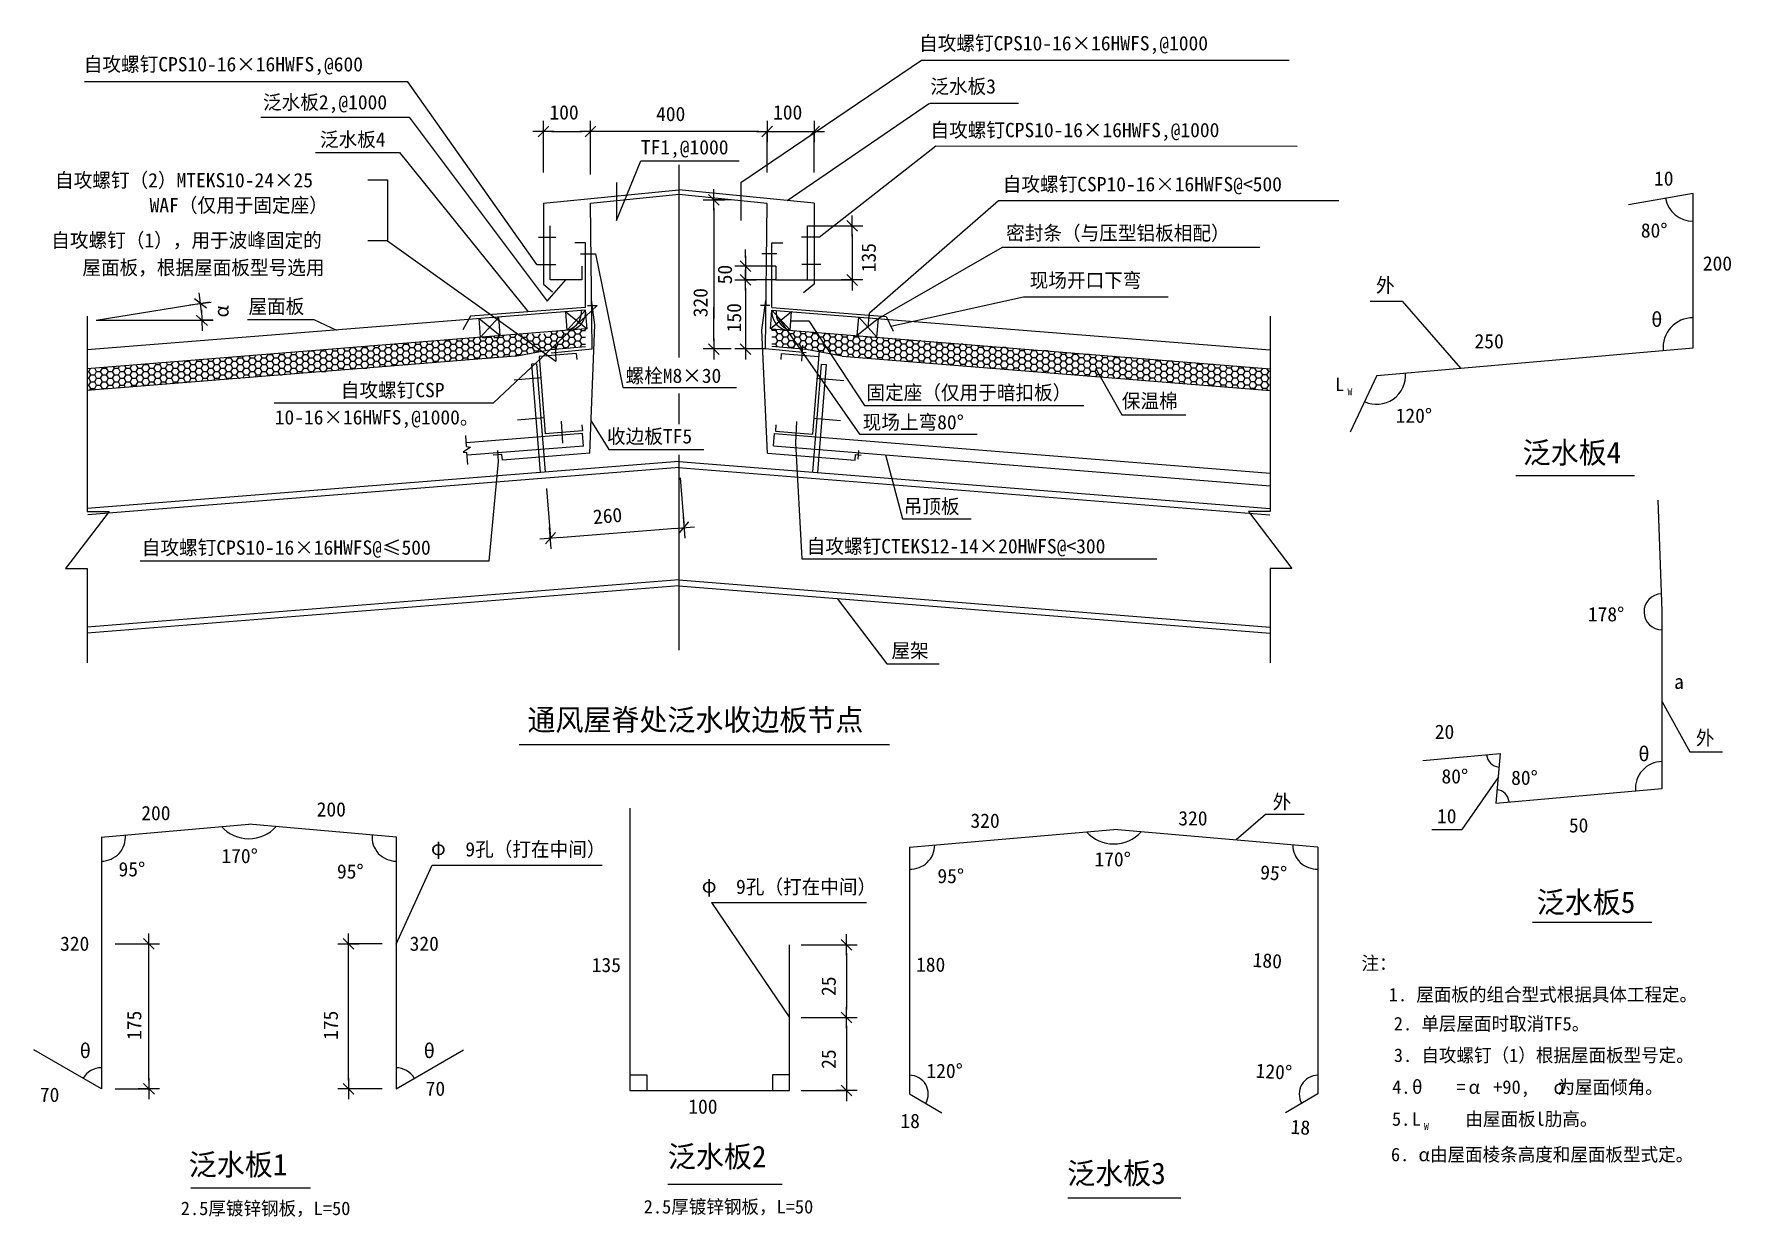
# Model space of a CAD drawing. Header units: metres. Extents: x 1599 to 22091, y 143 to 14427.
import ezdxf

# ---------------------------------------------------------------- set-up
doc = ezdxf.new("R2010")
doc.units = ezdxf.units.M
doc.layers.add('LAYER1', color=51, linetype='Continuous')
doc.layers.add('LAYER2', color=51, linetype='Continuous')

msp = doc.modelspace()

# ---------------------------------------------------------------- texts
for s, height, p in [('自攻螺钉CPS10-16×16HWFS,@1000', 173, (12287.26, 14228.55)), ('自攻螺钉CPS10-16×16HWFS,@600', 173, (2201.25, 13974.94)), ('泛水板3', 173, (12422.54, 13707.81)), ('泛水板2,@1000', 173, (4365.16, 13516.46)), ('100', 173, (7823.88, 13394.08)), ('400', 173, (9111.48, 13375.01)), ('100', 173, (10523.92, 13394.08)), ('自攻螺钉CPS10-16×16HWFS,@1000', 173, (12424.51, 13180.65)), ('泛水板4', 173, (5052.59, 13066.94)), ('TF1,@1000', 173, (8927.02, 12972.93)), ('自攻螺钉（2）MTEKS10-24×25', 173, (1854.23, 12575.06)), ('自攻螺钉CSP10-16×16HWFS@<500', 173, (13297.3, 12526.88)), ('10', 173, (21160.98, 12595.82)), ('WAF（仅用于固定座）', 173, (2996.01, 12273.22)), ('密封条（与压型铝板相配）', 173, (13338.05, 11937.57)), ('80°', 173, (21001.96, 11968.58)), ('自攻螺钉（1），用于波峰固定的', 173, (1808.73, 11849.86)), ('屋面板，根据屋面板型号选用', 173, (2183.36, 11520.51)), ('200', 173, (21750.72, 11570.05)), ('现场开口下弯', 173, (13622.79, 11366.98)), ('外', 173, (17804.3, 11307.61)), ('屋面板', 173, (4189.29, 11051.48)), ('θ', 173, (21126.41, 10891.36)), ('250', 173, (18993.8, 10631.07)), ('螺栓M8×30', 173, (8742.67, 10214.31)), ('L', 163, (17311.41, 10115.19)), ('自攻螺钉CSP', 173, (5304.48, 10040.87)), ('固定座（仅用于暗扣板）', 173, (11650.95, 10011.17)), ('保温棉', 173, (14735.32, 9909.51)), ('W', 85, (17460.39, 10064.25)), ('10-16×16HWFS,@1000。', 173, (4506.75, 9712.27)), ('现场上弯80°', 173, (11606.03, 9653.8)), ('120°', 173, (18041.61, 9732.71)), ('收边板TF5', 173, (8519.13, 9482.93)), ('吊顶板', 173, (12101.14, 8636.82)), ('自攻螺钉CPS10-16×16HWFS@≤500', 173, (2901.61, 8139.84)), ('自攻螺钉CTEKS12-14×20HWFS@<300', 173, (10930.31, 8156.19)), ('178°', 173, (20362.06, 7334.6)), ('屋架', 173, (11953.94, 6896.51)), ('a', 173, (21403.1, 6519.85)), ('20', 173, (18513.91, 5915.51)), ('外', 173, (21666.27, 5841.87)), ('θ', 173, (20970.93, 5646.72)), ('80°', 173, (18594.82, 5378)), ('80°', 173, (19435.61, 5360.56)), ('200', 173, (5013.11, 4978.65)), ('外', 173, (16556.78, 5070.41)), ('200', 173, (2895.31, 4934.14)), ('320', 173, (12907.41, 4842.16)), ('320', 173, (15417.08, 4871.13)), ('10', 173, (18540.74, 4897.18)), ('50', 173, (20132.9, 4786.64)), ('170°', 173, (3863.04, 4416.24)), ('φ', 173, (6393.66, 4513.27)), ('   9孔（打在中间）', 173, (6455.59, 4497)), ('170°', 173, (14404.62, 4376.04)), ('95°', 173, (2620.85, 4255.79)), ('95°', 173, (5258.08, 4229.3)), ('95°', 173, (12508.28, 4174.34)), ('φ', 173, (9663.24, 4060.1)), ('   9孔（打在中间）', 173, (9723.98, 4044.39)), ('320', 173, (1914.88, 3357.51)), ('320', 173, (6135.91, 3357.51)), ('注：', 163, (17629.42, 3126.75)), ('135', 173, (8334.23, 3100.53)), ('180', 173, (12250.56, 3104.75)), ('1. 屋面板的组合型式根据具体工程定。', 163, (17958.16, 2748.05)), ('2. 单层屋面时取消TF5。', 163, (18019.16, 2396.49)), ('θ', 173, (2150.91, 2062.63)), ('θ', 173, (6304.27, 2062.63)), ('3. 自攻螺钉（1）根据屋面板型号定。', 163, (18019.16, 2015.59)), ('120°', 173, (12375.87, 1821.68)), ('70 ', 173, (1670.89, 1533.41)), ('70 ', 173, (6328.99, 1606.91)), ('4.     =   +90,   为屋面倾角。', 163, (17999.36, 1631.34)), ('θ     α        α', 163, (18237.79, 1631.21)), ('100 ', 173, (9500.28, 1390.72)), ('18', 173, (12061.82, 1217.29)), ('5.      由屋面板l肋高。', 163, (17996.48, 1245.54)), ('L', 163, (18235, 1245.48)), ('W', 85, (18383.99, 1194.53)), ('6. α由屋面棱条高度和屋面板型式定。', 163, (17984.55, 816.8)), ('2.5厚镀锌钢板，L=50', 163, (3372.58, 166.83)), ('2.5厚镀锌钢板，L=50', 163, (8961.84, 186.38))]:
    msp.add_text(s, height=height).set_placement(p)
for s, rotation, p in [('135', 90, (11764.55, 11549.81)), ('50', 90, (10027.98, 11404.11)), ('320', 90, (9733.45, 11005.99)), ('α', 90, (3949.54, 11003.86)), ('150', 90, (10138.82, 10824.45)), ('260', 4.57, (8356.7, 8509.13)), ('95°', 356.58, (16401.8, 4221.03)), ('180', 356.58, (16310.93, 3163.86)), ('25', 90, (11280.96, 2812.8)), ('175', 90, (2896.21, 2281.34)), ('175', 90, (5269.13, 2281.34)), ('25', 90, (11280.96, 1932.88)), ('120°', 356.58, (16346.04, 1825.62)), ('18', 356.58, (16769.45, 1148.64))]:
    msp.add_text(s, height=173, rotation=rotation).set_placement(p)
at = {"layer": 'LAYER1'}
for s, p in [('泛水板4', (19574.52, 9242.53)), ('通风屋脊处泛水收边板节点', (7558.28, 6016.19)), ('泛水板5', (19745.53, 3815.16)), ('泛水板2', (9254.03, 743.93)), ('泛水板1', (3468.73, 646.63)), ('泛水板3', (14075.46, 541.33))]:
    msp.add_text(s, height=260, dxfattribs=at).set_placement(p)

# ---------------------------------------------------------------- blocks, each defined once
blk = doc.blocks.new('JZF')
for p, q in [((-1.27, 0), (1.27, 0)), ((0, 1.29), (0, -1.29))]:
    blk.add_line(p, q)
at = {"color": 3}
blk.add_lwpolyline([(-0.64, -0.64), (0.65, 0.65)], dxfattribs=at)

# ---------------------------------------------------------------- linework, layer by layer
for p, q in [((10135.17, 12632.22), (12315.7, 14110.96)), ((12315.7, 14110.96), (16755.56, 14110.96)), ((6115.08, 13850.13), (2209.46, 13850.13)), ((7669.86, 11645.34), (6115.08, 13850.13)), ((10692.56, 12417.76), (12414.73, 13590.85)), ((12422.53, 13590.85), (13487.74, 13590.85)), ((4338.04, 13423.32), (6130.59, 13423.32)), ((6130.59, 13423.32), (7796, 11200.26)), ((7751.76, 12752.86), (7751.76, 13249.81)), ((7851.76, 13248.56), (8218.84, 13248.56)), ((8318.84, 12728.49), (8318.84, 13249.81)), ((8318.84, 12752.86), (8318.84, 13249.81)), ((10351.8, 13248.56), (8418.84, 13248.56)), ((10451.8, 12753.8), (10451.8, 13249.81)), ((10451.8, 12753.8), (10451.8, 13249.81)), ((10551.8, 13248.56), (10918.88, 13248.56)), ((11018.88, 12753.8), (11018.88, 13249.81)), ((5000.74, 12997.09), (6012.68, 12997.09)), ((6012.68, 12997.09), (7565.45, 11071.12)), ((11080.1, 11973.68), (12489.14, 13074.65)), ((12489.14, 13074.65), (16853.12, 13071.69)), ((8635.17, 12175.28), (8927.33, 12896.61)), ((8927.33, 12896.61), (10114.59, 12896.61)), ((5630.07, 12665.22), (5866.84, 12665.22)), ((5866.84, 12665.22), (5866.84, 11928.95)), ((10016.83, 12425.52), (9806.41, 12425.52)), ((9807.66, 12325.52), (9807.66, 10982.33)), ((13246.03, 12410.39), (11688.97, 11054.93)), ((17356.84, 12410.39), (13246.03, 12410.39)), ((10939.44, 12109.24), (11479.87, 12109.24)), ((5866.84, 11928.95), (5630.07, 11928.95)), ((5866.84, 11928.95), (7901.72, 10477.21)), ((11478.62, 12009.24), (11478.62, 11557.08)), ((8380.81, 11772.6), (8711.43, 10157.19)), ((10192.41, 11723.2), (10192.41, 11823.2)), ((13291.67, 11849.64), (11796.5, 10989.87)), ((16400.74, 11849.64), (13291.67, 11849.64)), ((10556.29, 11623.2), (10191.16, 11623.2)), ((10192.41, 11623.2), (10192.41, 11457.08)), ((7796, 11200.26), (8022.48, 11457.08)), ((10440.2, 11457.08), (10190.22, 11457.08)), ((10556.29, 11457.08), (10191.16, 11457.08)), ((10191.47, 11357.08), (10191.47, 10723.74)), ((10192.41, 11357.08), (10192.41, 11257.08)), ((10939.44, 11457.08), (11479.87, 11457.08)), ((2350.85, 10971.07), (3717.33, 11191.22)), ((8398.8, 11149.99), (7148.62, 9974.55)), ((9807.66, 10723.74), (9807.66, 11128.77)), ((13546.78, 11248.03), (11946.76, 10894.61)), ((15293.62, 11249.04), (13546.78, 11248.03)), ((17733.45, 11200.43), (18120.6, 11200.43)), ((18120.6, 11200.43), (18824.51, 10391.87)), ((2350.85, 10971.07), (3761.69, 10971.07)), ((4177.99, 10978.11), (4978.05, 10978.11)), ((4978.05, 10978.11), (5252.04, 10852.13)), ((10561.88, 11035.69), (11569, 9595.88)), ((10739.55, 10961.57), (10956.39, 10961.57)), ((10956.39, 10961.57), (11629.69, 9942.72)), ((11672.55, 10884.44), (11688.97, 11054.93)), ((10016.83, 10623.74), (9806.41, 10623.74)), ((10430.32, 10623.74), (10190.22, 10623.74)), ((14416.55, 10393.61), (14733.91, 9830.23)), ((8711.43, 10157.19), (10082.92, 10157.19)), ((4499.78, 9974.55), (7148.62, 9974.55)), ((11629.69, 9942.72), (14278.35, 9942.72)), ((8324.37, 9758.3), (8542.96, 9411.16)), ((14733.91, 9830.23), (15509.63, 9830.23)), ((10793.99, 9492.48), (10870.55, 8088.6)), ((11569, 9595.88), (12990.11, 9595.88)), ((7203.43, 9264.59), (7091.19, 8063.16)), ((8542.96, 9411.16), (9689.35, 9411.16)), ((11881.52, 9344.42), (12085.01, 8571.59)), ((9401.07, 9068.36), (9449.18, 8466.98)), ((19492.65, 9097.48), (20926.97, 9097.48)), ((7788.41, 8939.35), (7836.52, 8337.96)), ((7936.1, 8347.19), (9349.4, 8460.25)), ((12085.01, 8571.59), (12917.58, 8571.59)), ((7091.19, 8063.16), (2881.86, 8063.16)), ((10870.55, 8088.6), (15157.98, 8088.6)), ((11297.72, 7609.31), (11898.2, 6822.54)), ((11898.2, 6822.54), (12531.39, 6822.54)), ((21260.04, 6364.37), (21592.5, 5760.85)), ((21592.5, 5760.85), (21988.61, 5760.85)), ((19276.88, 5447.34), (18839, 4821.23)), ((16471.9, 5004.95), (16116.84, 4696.89)), ((16938.22, 5004.95), (16471.9, 5004.95)), ((18478.86, 4821.23), (18839, 4821.23)), ((5971.91, 3436.64), (6407.85, 4391.52)), ((6407.85, 4391.52), (8459.08, 4391.52)), ((9779.4, 3938.91), (11651.48, 3938.91)), ((9779.4, 3938.91), (10722.94, 2550.59)), ((19693.49, 3702.28), (21136.23, 3702.28)), ((2581.07, 3440.55), (2989.59, 3440.55)), ((2988.34, 1791.5), (2988.34, 3340.55)), ((5805.01, 3440.55), (5396.49, 3440.55)), ((5397.74, 1791.5), (5397.74, 3340.55)), ((10864.12, 3430.5), (11410.82, 3430.5)), ((11409.57, 3330.5), (11409.57, 2650.59)), ((10864.12, 2550.59), (11410.82, 2550.59)), ((10864.75, 2550.59), (11410.82, 2550.59)), ((11409.57, 2450.59), (11409.57, 1770.67)), ((2581.07, 1691.5), (2989.59, 1691.5)), ((5805.01, 1691.5), (5396.49, 1691.5)), ((10864.12, 1670.67), (11410.82, 1670.67)), ((3495.02, 494.44), (4936.84, 494.44)), ((9253.69, 539.41), (10635.44, 539.41)), ((14082.18, 375.87), (15448.68, 375.87))]:
    msp.add_line(p, q)
for centre, radius, start, end in [((21632, 12501.14), 336.27, 190, 270), ((2350.85, 10971.07), 1275.37, 4.49, 4.66), ((7982.1, 11072.09), 229.27, 288.45, 4.19), ((8031.82, 11072.09), 229.27, 288.45, 4.3), ((10738.52, 11072.09), 229.27, 175.7, 251.55), ((10788.24, 11072.09), 229.27, 175.81, 251.55), ((21632, 10638.96), 361.72, 90, 185), ((17812.41, 10304.78), 349.34, 245, 5), ((21259.16, 7450.31), 218.9, 92, 270), ((19302.12, 5738.52), 162.92, 185, 265), ((21259.16, 5317.88), 323.55, 90, 185), ((19249.94, 5142.09), 160.93, 5, 85), ((2414.17, 4730.47), 290.35, 270, 5.04), ((4193.04, 5154.97), 444.62, 222.01, 317.99), ((5971.91, 4730.47), 290.35, 174.96, 270), ((14637.53, 5092.42), 444.62, 222.01, 317.99), ((12185.2, 4634.6), 290.35, 267.3, 0), ((17089.85, 4634.6), 290.35, 180, 272.7), ((2414.17, 1691.5), 254.36, 90, 150), ((5971.91, 1691.5), 254.36, 30, 90), ((12171.5, 1628.95), 226.32, 330, 90), ((17103.55, 1628.95), 226.32, 90, 210)]:
    msp.add_arc(centre, radius, start, end)
at = {"layer": 'LAYER1'}
for p, q in [((7751.46, 12386.1), (9385.17, 12544.57)), ((8635.17, 12632.22), (8635.17, 12175.28)), ((11018.88, 12386.1), (9385.17, 12544.57)), ((10135.17, 12632.22), (10135.17, 12175.28)), ((21632, 12501.14), (20851.42, 12363.5)), ((21632, 10638.96), (21632, 12501.14)), ((7751.46, 12386.1), (7751.46, 11407.86)), ((8318.51, 12384.3), (9391.9, 12493.28)), ((8339.4, 10623.74), (8318.51, 12384.3)), ((10451.8, 12381.42), (9385.17, 12489.71)), ((10430.94, 10623.74), (10451.8, 12381.42)), ((11018.88, 12386.1), (11018.88, 11407.86)), ((7831.53, 11457.08), (7831.53, 12109.24)), ((10938.81, 11457.08), (10938.81, 12109.24)), ((7690.24, 11973.68), (7901.74, 11973.68)), ((8260.17, 11906.21), (8129.41, 11906.11)), ((8260.17, 11123.35), (8260.17, 11906.21)), ((10510.17, 11123.35), (10510.17, 11906.21)), ((10510.17, 11906.21), (10640.93, 11906.11)), ((11080.1, 11973.68), (10868.59, 11973.68)), ((8199.89, 11772.6), (8380.81, 11772.6)), ((10570.45, 11772.6), (10389.53, 11772.6)), ((7669.86, 11645.34), (7899.2, 11645.34)), ((8213.42, 11623.2), (8213.42, 11457.08)), ((10556.92, 11623.2), (10556.92, 11457.08)), ((11100.48, 11645.34), (10871.14, 11645.34)), ((7751.46, 11407.86), (7862.33, 11315.57)), ((8213.42, 11457.08), (7831.53, 11457.08)), ((10556.92, 11457.08), (10938.81, 11457.08)), ((11018.88, 11407.86), (10891.1, 11300.88)), ((8260.17, 11092.78), (2243.9, 10611.48)), ((8260.17, 11123.35), (6870.73, 11018.89)), ((8039.76, 10849.43), (8021.82, 11073.71)), ((8021.82, 11073.71), (8278.11, 10868.5)), ((8260.17, 11092.78), (8039.76, 10849.43)), ((8278.11, 10868.5), (8260.17, 11092.78)), ((8284.13, 11149.99), (8398.8, 11149.99)), ((8373.86, 10914.59), (8332.37, 11216.1)), ((10486.21, 11149.99), (10371.54, 11149.99)), ((10387.61, 10848.88), (10437.89, 11209.47)), ((10492.23, 10868.5), (10510.17, 11092.78)), ((10748.52, 11073.71), (10492.23, 10868.5)), ((10510.17, 11123.35), (11887.98, 11017.63)), ((10510.17, 11092.78), (10730.58, 10849.43)), ((10510.17, 11092.78), (16526.44, 10611.48)), ((10730.58, 10849.43), (10748.52, 11073.71)), ((2243.9, 11019.25), (2243.9, 8662.93)), ((8260.17, 10867.06), (2243.9, 10385.76)), ((6870.73, 11018.89), (6779.99, 10856.85)), ((6991.79, 10765.59), (6973.84, 10989.87)), ((6973.84, 10989.87), (7230.14, 10784.66)), ((7212.2, 11008.94), (6991.79, 10765.59)), ((7230.14, 10784.66), (7212.2, 11008.94)), ((8204.64, 10845.28), (8195.07, 10861.85)), ((8214.4, 10847.3), (8205.51, 10862.69)), ((8252.26, 10845.28), (8265.06, 10867.45)), ((8313.39, 9364.37), (8373.86, 10914.59)), ((10518.08, 10845.28), (10505.28, 10867.45)), ((10510.17, 10867.06), (16526.44, 10385.76)), ((10555.94, 10847.3), (10564.83, 10862.69)), ((10555.94, 10847.3), (10564.83, 10862.69)), ((10565.7, 10845.28), (10575.27, 10861.85)), ((11540.2, 10784.66), (11558.14, 11008.94)), ((11796.5, 10989.87), (11540.2, 10784.66)), ((11558.14, 11008.94), (11778.55, 10765.59)), ((11778.55, 10765.59), (11796.5, 10989.87)), ((11887.98, 11017.63), (11973.7, 10838.23)), ((16526.44, 11019.25), (16526.44, 8662.93)), ((5618.84, 10641.08), (5627.72, 10656.47)), ((5714.09, 10641.08), (5701.78, 10662.39)), ((5761.71, 10641.08), (5777.51, 10668.45)), ((5856.96, 10641.08), (5838.35, 10673.32)), ((5904.59, 10641.08), (5927.31, 10680.43)), ((5950.95, 10682.32), (5976.02, 10682.32)), ((5976.02, 10682.32), (5977.24, 10684.43)), ((5999.84, 10641.08), (5976.03, 10682.32)), ((6047.46, 10641.08), (6071.27, 10682.32)), ((6071.28, 10682.32), (6065.96, 10691.53)), ((6071.27, 10682.32), (6118.9, 10682.32)), ((6118.9, 10682.32), (6127.03, 10696.41)), ((6142.71, 10641.08), (6118.9, 10682.32)), ((6190.34, 10641.08), (6214.15, 10682.32)), ((6214.15, 10682.32), (6202.53, 10702.45)), ((6214.15, 10682.32), (6261.77, 10682.32)), ((6261.77, 10682.32), (6276.83, 10708.39)), ((6285.59, 10641.08), (6261.78, 10682.32)), ((6333.21, 10641.08), (6357.02, 10682.32)), ((6357.02, 10682.32), (6339.1, 10713.38)), ((6357.02, 10682.32), (6404.65, 10682.32)), ((6404.65, 10682.32), (6426.62, 10720.38)), ((6428.46, 10641.08), (6404.65, 10682.32)), ((6466.51, 10723.57), (6476.09, 10723.57)), ((6476.09, 10723.57), (6476.55, 10724.37)), ((6499.9, 10682.32), (6476.09, 10723.57)), ((6476.09, 10641.08), (6499.9, 10682.32)), ((6499.9, 10682.32), (6547.52, 10682.32)), ((6547.52, 10682.32), (6571.34, 10723.57)), ((6571.34, 10641.08), (6547.52, 10682.32)), ((6571.34, 10723.57), (6566.71, 10731.59)), ((6571.34, 10723.57), (6618.96, 10723.57)), ((6618.96, 10723.57), (6626.34, 10736.36)), ((6642.77, 10682.32), (6618.96, 10723.57)), ((6618.96, 10641.08), (6642.77, 10682.32)), ((6642.77, 10682.32), (6690.4, 10682.32)), ((6690.4, 10682.32), (6714.21, 10723.57)), ((6714.21, 10641.08), (6690.4, 10682.32)), ((6714.21, 10723.57), (6703.28, 10742.51)), ((6714.21, 10723.57), (6761.84, 10723.57)), ((6761.84, 10723.57), (6776.14, 10748.34)), ((6785.65, 10682.32), (6761.84, 10723.57)), ((6761.84, 10641.08), (6785.65, 10682.32)), ((6785.65, 10682.32), (6833.27, 10682.32)), ((6833.27, 10682.32), (6857.09, 10723.57)), ((6857.09, 10641.08), (6833.27, 10682.32)), ((6857.09, 10723.57), (6839.84, 10753.44)), ((6857.09, 10723.57), (6904.71, 10723.57)), ((6904.71, 10723.57), (6925.93, 10760.32)), ((6928.52, 10682.32), (6904.71, 10723.57)), ((6904.71, 10641.08), (6928.52, 10682.32)), ((6928.52, 10682.32), (6976.15, 10682.32)), ((6976.15, 10682.32), (6999.96, 10723.57)), ((6999.96, 10641.08), (6976.15, 10682.32)), ((6999.96, 10723.57), (6976.41, 10764.36)), ((6999.96, 10723.57), (7047.59, 10723.57)), ((7013.79, 10761.44), (7010.53, 10767.09)), ((7013.79, 10761.44), (7061.42, 10761.44)), ((7023.55, 10763.46), (7020.97, 10767.93)), ((7023.55, 10763.46), (7071.18, 10763.46)), ((7047.59, 10723.57), (7071.4, 10764.81)), ((7071.4, 10682.32), (7047.59, 10723.57)), ((7047.59, 10641.08), (7071.4, 10682.32)), ((7061.41, 10761.44), (7067.3, 10771.63)), ((7071.4, 10764.81), (7067.45, 10771.64)), ((7071.18, 10763.46), (7076.31, 10772.35)), ((7071.4, 10764.81), (7119.02, 10764.81)), ((7071.4, 10682.32), (7119.02, 10682.32)), ((7119.02, 10764.81), (7125.66, 10776.3)), ((7142.84, 10723.57), (7119.02, 10764.81)), ((7119.02, 10682.32), (7142.84, 10723.57)), ((7142.84, 10641.08), (7119.02, 10682.32)), ((7142.84, 10723.57), (7190.46, 10723.57)), ((7156.67, 10761.44), (7147.1, 10778.02)), ((7156.67, 10761.44), (7204.29, 10761.44)), ((7166.43, 10763.46), (7157.54, 10778.85)), ((7166.43, 10763.46), (7212.2, 10763.46)), ((7190.46, 10723.57), (7214.27, 10764.81)), ((7214.27, 10682.32), (7190.46, 10723.57)), ((7190.46, 10641.08), (7214.27, 10682.32)), ((7214.27, 10764.81), (7204.02, 10782.57)), ((7204.29, 10761.44), (7217.09, 10783.62)), ((7214.27, 10764.81), (7261.9, 10764.81)), ((7214.27, 10682.32), (7261.9, 10682.32)), ((7261.9, 10764.81), (7275.45, 10788.28)), ((7285.71, 10723.57), (7261.9, 10764.81)), ((7261.9, 10682.32), (7285.71, 10723.57)), ((7285.71, 10641.08), (7261.9, 10682.32)), ((7285.71, 10723.57), (7333.34, 10723.57)), ((7333.34, 10723.57), (7357.15, 10764.81)), ((7357.15, 10682.32), (7333.34, 10723.57)), ((7333.34, 10641.08), (7357.15, 10682.32)), ((7357.15, 10764.81), (7340.59, 10793.5)), ((7357.15, 10764.81), (7404.77, 10764.81)), ((7357.15, 10682.32), (7404.77, 10682.32)), ((7404.77, 10764.81), (7425.24, 10800.27)), ((7428.59, 10723.57), (7404.77, 10764.81)), ((7404.77, 10682.32), (7428.59, 10723.57)), ((7428.59, 10641.08), (7404.77, 10682.32)), ((7428.59, 10723.57), (7476.21, 10723.57)), ((7476.21, 10723.57), (7500.02, 10764.81)), ((7500.02, 10682.32), (7476.21, 10723.57)), ((7476.21, 10641.08), (7500.02, 10682.32)), ((7500.02, 10764.81), (7477.16, 10804.42)), ((7500.02, 10764.81), (7547.65, 10764.81)), ((7500.02, 10682.32), (7547.65, 10682.32)), ((7547.65, 10764.81), (7571.46, 10806.06)), ((7571.46, 10723.57), (7547.65, 10764.81)), ((7547.65, 10682.32), (7571.46, 10723.57)), ((7571.46, 10641.08), (7547.65, 10682.32)), ((7571.46, 10723.57), (7619.09, 10723.57)), ((7619.08, 10641.08), (7642.9, 10682.32)), ((7642.9, 10764.81), (7619.09, 10806.06)), ((7619.09, 10723.57), (7642.9, 10764.81)), ((7642.9, 10682.32), (7619.09, 10723.57)), ((7642.9, 10764.81), (7690.52, 10764.81)), ((7642.9, 10682.32), (7690.52, 10682.32)), ((7690.52, 10764.81), (7714.33, 10806.06)), ((7714.34, 10723.57), (7690.52, 10764.81)), ((7690.52, 10682.32), (7714.33, 10723.57)), ((7714.34, 10641.08), (7690.52, 10682.32)), ((7714.34, 10723.57), (7761.96, 10723.57)), ((7785.77, 10764.81), (7761.96, 10806.06)), ((7761.96, 10723.57), (7785.77, 10764.81)), ((7785.77, 10682.32), (7761.96, 10723.57)), ((7761.96, 10641.08), (7785.77, 10682.32)), ((7785.77, 10764.81), (7833.4, 10764.81)), ((7785.77, 10682.32), (7833.4, 10682.32)), ((7833.4, 10764.81), (7857.21, 10806.06)), ((7857.21, 10723.57), (7833.4, 10764.81)), ((7833.4, 10682.32), (7857.21, 10723.57)), ((7857.21, 10641.08), (7833.4, 10682.32)), ((7857.21, 10806.06), (7841.34, 10833.56)), ((7857.21, 10806.06), (7904.84, 10806.06)), ((7857.21, 10723.57), (7904.84, 10723.57)), ((7891.3, 10668.33), (7901.72, 10477.21)), ((7904.83, 10806.06), (7924.56, 10840.21)), ((7904.83, 10723.57), (7928.65, 10764.81)), ((7904.83, 10641.08), (7928.65, 10682.32)), ((7928.65, 10764.81), (7904.84, 10806.06)), ((7928.65, 10682.32), (7904.84, 10723.57)), ((7928.65, 10764.81), (7976.27, 10764.81)), ((7928.65, 10682.32), (7976.27, 10682.32)), ((7976.27, 10764.81), (8000.08, 10806.06)), ((8000.09, 10723.57), (7976.27, 10764.81)), ((7976.27, 10682.32), (8000.08, 10723.57)), ((8000.09, 10641.08), (7976.27, 10682.32)), ((8000.09, 10806.06), (7977.9, 10844.48)), ((8000.09, 10806.06), (8047.71, 10806.06)), ((8000.09, 10723.57), (8047.71, 10723.57)), ((8047.71, 10806.06), (8071.52, 10847.3)), ((8071.52, 10764.81), (8047.71, 10806.06)), ((8047.71, 10723.57), (8071.52, 10764.81)), ((8071.52, 10682.32), (8047.71, 10723.57)), ((8047.71, 10641.08), (8071.52, 10682.32)), ((8061.76, 10845.28), (8058.5, 10850.93)), ((8061.76, 10845.28), (8109.39, 10845.28)), ((8071.52, 10847.3), (8068.95, 10851.76)), ((8071.52, 10847.3), (8119.15, 10847.3)), ((8071.52, 10764.81), (8119.15, 10764.81)), ((8071.52, 10682.32), (8119.15, 10682.32)), ((8109.39, 10845.28), (8115.27, 10855.47)), ((8119.15, 10847.3), (8124.28, 10856.19)), ((8142.96, 10806.06), (8119.15, 10847.3)), ((8119.15, 10764.81), (8142.96, 10806.06)), ((8142.96, 10723.57), (8119.15, 10764.81)), ((8119.15, 10682.32), (8142.96, 10723.57)), ((8141.99, 10642.75), (8119.15, 10682.32)), ((8142.96, 10806.06), (8190.59, 10806.06)), ((8142.96, 10723.57), (8190.59, 10723.57)), ((8190.58, 10806.06), (8214.4, 10847.3)), ((8190.58, 10723.57), (8214.4, 10764.81)), ((8214.4, 10764.81), (8190.59, 10806.06)), ((8214.4, 10682.32), (8190.59, 10723.57)), ((8194.22, 10647.37), (8214.4, 10682.32)), ((8204.64, 10845.28), (8252.26, 10845.28)), ((8214.4, 10847.3), (8260.17, 10847.3)), ((8214.4, 10764.81), (8260.17, 10764.81)), ((8214.4, 10682.32), (8260.17, 10682.32)), ((10456.95, 9364.37), (10387.61, 10848.88)), ((10555.94, 10847.3), (10510.17, 10847.3)), ((10555.94, 10847.3), (10510.17, 10847.3)), ((10555.94, 10764.81), (10510.17, 10764.81)), ((10555.94, 10682.32), (10510.17, 10682.32)), ((10565.7, 10845.28), (10518.08, 10845.28)), ((10579.75, 10806.06), (10555.94, 10847.3)), ((10555.94, 10764.81), (10579.75, 10806.06)), ((10579.75, 10723.57), (10555.94, 10764.81)), ((10555.94, 10682.32), (10579.75, 10723.57)), ((10576.12, 10647.37), (10555.94, 10682.32)), ((10627.38, 10806.06), (10579.75, 10806.06)), ((10627.38, 10723.57), (10579.75, 10723.57)), ((10627.38, 10806.06), (10651.19, 10847.3)), ((10651.19, 10764.81), (10627.38, 10806.06)), ((10627.38, 10723.57), (10651.19, 10764.81)), ((10651.19, 10682.32), (10627.38, 10723.57)), ((10628.35, 10642.75), (10651.19, 10682.32)), ((10651.19, 10847.3), (10646.06, 10856.19)), ((10651.19, 10847.3), (10646.06, 10856.19)), ((10698.82, 10847.3), (10651.19, 10847.3)), ((10698.82, 10847.3), (10651.19, 10847.3)), ((10698.82, 10764.81), (10651.19, 10764.81)), ((10698.82, 10682.32), (10651.19, 10682.32)), ((10660.95, 10845.28), (10655.07, 10855.47)), ((10708.58, 10845.28), (10660.95, 10845.28)), ((10698.81, 10847.3), (10701.39, 10851.76)), ((10698.81, 10847.3), (10701.39, 10851.76)), ((10698.81, 10764.81), (10722.63, 10806.06)), ((10698.81, 10682.32), (10722.63, 10723.57)), ((10722.63, 10806.06), (10698.82, 10847.3)), ((10722.63, 10723.57), (10698.82, 10764.81)), ((10722.63, 10641.08), (10698.82, 10682.32)), ((10708.58, 10845.28), (10711.84, 10850.93)), ((10770.25, 10806.06), (10722.63, 10806.06)), ((10770.25, 10723.57), (10722.63, 10723.57)), ((10770.25, 10806.06), (10792.44, 10844.48)), ((10794.07, 10764.81), (10770.25, 10806.06)), ((10770.25, 10723.57), (10794.06, 10764.81)), ((10794.07, 10682.32), (10770.25, 10723.57)), ((10770.25, 10641.08), (10794.06, 10682.32)), ((10841.69, 10764.81), (10794.07, 10764.81)), ((10841.69, 10682.32), (10794.07, 10682.32)), ((10841.69, 10764.81), (10865.5, 10806.06)), ((10865.5, 10723.57), (10841.69, 10764.81)), ((10841.69, 10682.32), (10865.5, 10723.57)), ((10865.5, 10641.08), (10841.69, 10682.32)), ((10865.5, 10806.06), (10845.78, 10840.21)), ((10913.13, 10806.06), (10865.5, 10806.06)), ((10913.13, 10723.57), (10865.5, 10723.57)), ((10879.04, 10668.33), (10868.62, 10477.21)), ((10913.13, 10806.06), (10929, 10833.56)), ((10936.94, 10764.81), (10913.13, 10806.06)), ((10913.13, 10723.57), (10936.94, 10764.81)), ((10936.94, 10682.32), (10913.13, 10723.57)), ((10913.13, 10641.08), (10936.94, 10682.32)), ((10984.57, 10764.81), (10936.94, 10764.81)), ((10984.57, 10682.32), (10936.94, 10682.32)), ((10984.56, 10764.81), (11008.38, 10806.06)), ((10984.56, 10682.32), (11008.38, 10723.57)), ((11008.38, 10723.57), (10984.57, 10764.81)), ((11008.38, 10641.08), (10984.57, 10682.32)), ((11008.38, 10806.06), (10995.58, 10828.23)), ((11056, 10806.06), (11008.38, 10806.06)), ((11056, 10723.57), (11008.38, 10723.57)), ((11056, 10806.06), (11065.57, 10822.63)), ((11079.82, 10764.81), (11056, 10806.06)), ((11056, 10723.57), (11079.81, 10764.81)), ((11079.82, 10682.32), (11056, 10723.57)), ((11056, 10641.08), (11079.81, 10682.32)), ((11127.44, 10764.81), (11079.82, 10764.81)), ((11127.44, 10682.32), (11079.82, 10682.32)), ((11127.44, 10764.81), (11151.25, 10806.06)), ((11151.25, 10723.57), (11127.44, 10764.81)), ((11127.44, 10682.32), (11151.25, 10723.57)), ((11151.25, 10641.08), (11127.44, 10682.32)), ((11151.25, 10806.06), (11145.37, 10816.25)), ((11198.88, 10806.06), (11151.25, 10806.06)), ((11198.88, 10723.57), (11151.25, 10723.57)), ((11198.88, 10806.06), (11202.14, 10811.7)), ((11222.69, 10764.81), (11198.88, 10806.06)), ((11198.88, 10723.57), (11222.69, 10764.81)), ((11222.69, 10682.32), (11198.88, 10723.57)), ((11198.88, 10641.08), (11222.69, 10682.32)), ((11270.32, 10764.81), (11222.69, 10764.81)), ((11270.32, 10682.32), (11222.69, 10682.32)), ((11270.31, 10764.81), (11293.18, 10804.42)), ((11270.31, 10682.32), (11294.13, 10723.57)), ((11294.13, 10723.57), (11270.32, 10764.81)), ((11294.13, 10641.08), (11270.32, 10682.32)), ((11341.75, 10723.57), (11294.13, 10723.57)), ((11341.75, 10723.57), (11365.56, 10764.81)), ((11365.57, 10682.32), (11341.75, 10723.57)), ((11341.75, 10641.08), (11365.56, 10682.32)), ((11365.57, 10764.81), (11345.1, 10800.27)), ((11413.19, 10764.81), (11365.57, 10764.81)), ((11413.19, 10682.32), (11365.57, 10682.32)), ((11413.19, 10764.81), (11429.75, 10793.5)), ((11437, 10723.57), (11413.19, 10764.81)), ((11413.19, 10682.32), (11437, 10723.57)), ((11437, 10641.08), (11413.19, 10682.32)), ((11484.63, 10723.57), (11437, 10723.57)), ((11484.63, 10723.57), (11508.44, 10764.81)), ((11508.44, 10682.32), (11484.63, 10723.57)), ((11484.63, 10641.08), (11508.44, 10682.32)), ((11508.44, 10764.81), (11494.89, 10788.28)), ((11556.07, 10764.81), (11508.44, 10764.81)), ((11556.07, 10682.32), (11508.44, 10682.32)), ((11556.06, 10764.81), (11566.32, 10782.57)), ((11556.06, 10682.32), (11579.88, 10723.57)), ((11579.88, 10723.57), (11556.07, 10764.81)), ((11579.88, 10641.08), (11556.07, 10682.32)), ((11627.5, 10723.57), (11579.88, 10723.57)), ((11627.5, 10723.57), (11651.31, 10764.81)), ((11651.32, 10682.32), (11627.5, 10723.57)), ((11627.5, 10641.08), (11651.31, 10682.32)), ((11651.32, 10764.81), (11644.68, 10776.3)), ((11698.94, 10764.81), (11651.32, 10764.81)), ((11698.94, 10682.32), (11651.32, 10682.32)), ((11698.94, 10764.81), (11702.89, 10771.64)), ((11722.75, 10723.57), (11698.94, 10764.81)), ((11698.94, 10682.32), (11722.75, 10723.57)), ((11722.75, 10641.08), (11698.94, 10682.32)), ((11770.38, 10723.57), (11722.75, 10723.57)), ((11770.38, 10723.57), (11793.93, 10764.36)), ((11794.19, 10682.32), (11770.38, 10723.57)), ((11770.38, 10641.08), (11794.19, 10682.32)), ((11841.82, 10682.32), (11794.19, 10682.32)), ((11841.81, 10682.32), (11865.63, 10723.57)), ((11865.63, 10641.08), (11841.82, 10682.32)), ((11865.63, 10723.57), (11844.41, 10760.32)), ((11913.25, 10723.57), (11865.63, 10723.57)), ((11913.25, 10723.57), (11930.5, 10753.44)), ((11937.07, 10682.32), (11913.25, 10723.57)), ((11913.25, 10641.08), (11937.06, 10682.32)), ((11984.69, 10682.32), (11937.07, 10682.32)), ((11984.69, 10682.32), (12008.5, 10723.57)), ((12008.5, 10641.08), (11984.69, 10682.32)), ((12008.5, 10723.57), (11994.2, 10748.34)), ((12056.13, 10723.57), (12008.5, 10723.57)), ((12056.13, 10723.57), (12067.06, 10742.51)), ((12079.94, 10682.32), (12056.13, 10723.57)), ((12056.13, 10641.08), (12079.94, 10682.32)), ((12127.57, 10682.32), (12079.94, 10682.32)), ((12127.56, 10682.32), (12151.38, 10723.57)), ((12151.38, 10641.08), (12127.57, 10682.32)), ((12151.38, 10723.57), (12144, 10736.36)), ((12199, 10723.57), (12151.38, 10723.57)), ((12199, 10723.57), (12203.63, 10731.59)), ((12222.82, 10682.32), (12199, 10723.57)), ((12199, 10641.08), (12222.81, 10682.32)), ((12270.44, 10682.32), (12222.82, 10682.32)), ((12270.44, 10682.32), (12294.25, 10723.57)), ((12294.25, 10641.08), (12270.44, 10682.32)), ((12294.25, 10723.57), (12293.79, 10724.37)), ((12303.83, 10723.57), (12294.25, 10723.57)), ((12341.88, 10641.08), (12365.69, 10682.32)), ((12365.69, 10682.32), (12343.72, 10720.38)), ((12413.32, 10682.32), (12365.69, 10682.32)), ((12413.31, 10682.32), (12431.24, 10713.38)), ((12437.13, 10641.08), (12413.32, 10682.32)), ((12484.75, 10641.08), (12508.56, 10682.32)), ((12508.57, 10682.32), (12493.51, 10708.39)), ((12556.19, 10682.32), (12508.57, 10682.32)), ((12556.19, 10682.32), (12567.81, 10702.45)), ((12580, 10641.08), (12556.19, 10682.32)), ((12627.63, 10641.08), (12651.44, 10682.32)), ((12651.44, 10682.32), (12643.31, 10696.41)), ((12699.07, 10682.32), (12651.44, 10682.32)), ((12699.06, 10682.32), (12704.38, 10691.53)), ((12722.88, 10641.08), (12699.07, 10682.32)), ((12770.5, 10641.08), (12794.31, 10682.32)), ((12794.32, 10682.32), (12793.1, 10684.43)), ((12819.39, 10682.32), (12794.32, 10682.32)), ((12865.75, 10641.08), (12843.03, 10680.43)), ((12913.38, 10641.08), (12931.99, 10673.32)), ((13008.63, 10641.08), (12992.83, 10668.45)), ((13056.25, 10641.08), (13068.56, 10662.39)), ((13151.5, 10641.08), (13142.62, 10656.47)), ((7411.25, 10535.81), (2243.9, 10122.42)), ((3070.9, 10434.86), (3061.48, 10451.17)), ((3118.52, 10434.86), (3131.16, 10456.74)), ((3213.78, 10434.86), (3198.05, 10462.09)), ((3261.4, 10434.86), (3280.95, 10468.72)), ((3356.65, 10434.86), (3334.62, 10473.02)), ((3404.27, 10434.86), (3428.09, 10476.1)), ((3428.09, 10476.1), (3425.66, 10480.3)), ((3428.09, 10476.1), (3475.71, 10476.1)), ((3475.71, 10476.1), (3480.68, 10484.7)), ((3499.53, 10434.86), (3475.71, 10476.1)), ((3547.15, 10434.86), (3570.96, 10476.1)), ((3570.96, 10476.1), (3562.23, 10491.23)), ((3570.96, 10476.1), (3618.59, 10476.1)), ((3618.59, 10476.1), (3630.47, 10496.69)), ((3642.4, 10434.86), (3618.59, 10476.1)), ((3690.02, 10434.86), (3713.84, 10476.1)), ((3713.84, 10476.1), (3698.8, 10502.15)), ((3713.84, 10476.1), (3761.46, 10476.1)), ((3761.46, 10476.1), (3780.26, 10508.67)), ((3785.28, 10434.86), (3761.46, 10476.1)), ((3832.9, 10434.86), (3856.71, 10476.1)), ((3856.71, 10476.1), (3835.36, 10513.08)), ((3856.71, 10476.1), (3904.34, 10476.1)), ((3904.34, 10476.1), (3928.15, 10517.34)), ((3928.15, 10434.86), (3904.34, 10476.1)), ((3928.15, 10517.34), (3926.41, 10520.36)), ((3928.15, 10517.35), (3975.77, 10517.35)), ((3975.77, 10517.34), (3979.99, 10524.65)), ((3975.77, 10434.86), (3999.59, 10476.1)), ((3999.59, 10476.1), (3975.78, 10517.34)), ((3999.59, 10476.1), (4047.21, 10476.1)), ((4047.21, 10476.1), (4071.02, 10517.34)), ((4071.03, 10434.86), (4047.21, 10476.1)), ((4071.03, 10517.34), (4062.98, 10531.29)), ((4071.02, 10517.35), (4118.65, 10517.35)), ((4118.65, 10517.34), (4129.78, 10536.63)), ((4142.46, 10476.1), (4118.65, 10517.34)), ((4118.65, 10434.86), (4142.46, 10476.1)), ((4142.46, 10476.1), (4190.09, 10476.1)), ((4190.09, 10476.1), (4213.9, 10517.34)), ((4213.9, 10434.86), (4190.09, 10476.1)), ((4213.9, 10517.34), (4199.54, 10542.21)), ((4213.9, 10517.35), (4261.52, 10517.35)), ((4261.52, 10517.34), (4279.58, 10548.61)), ((4261.52, 10434.86), (4285.34, 10476.1)), ((4285.34, 10476.1), (4261.53, 10517.34)), ((4285.34, 10476.1), (4332.96, 10476.1)), ((4332.96, 10476.1), (4356.77, 10517.34)), ((4356.78, 10434.86), (4332.96, 10476.1)), ((4356.78, 10517.34), (4336.11, 10553.14)), ((4356.77, 10517.35), (4404.4, 10517.35)), ((4404.4, 10517.34), (4428.21, 10558.59)), ((4428.21, 10476.1), (4404.4, 10517.34)), ((4404.4, 10434.86), (4428.21, 10476.1)), ((4428.21, 10558.59), (4427.16, 10560.42)), ((4428.21, 10558.59), (4475.84, 10558.59)), ((4428.21, 10476.1), (4475.84, 10476.1)), ((4475.84, 10558.59), (4479.3, 10564.59)), ((4499.65, 10517.34), (4475.84, 10558.59)), ((4475.84, 10476.1), (4499.65, 10517.34)), ((4499.65, 10434.86), (4475.84, 10476.1)), ((4499.65, 10517.35), (4547.27, 10517.35)), ((4547.27, 10517.34), (4571.09, 10558.59)), ((4547.27, 10434.86), (4571.09, 10476.1)), ((4571.09, 10476.1), (4547.28, 10517.34)), ((4571.09, 10558.59), (4563.72, 10571.35)), ((4571.09, 10558.59), (4618.71, 10558.59)), ((4571.09, 10476.1), (4618.71, 10476.1)), ((4618.71, 10558.59), (4629.1, 10576.58)), ((4642.53, 10517.34), (4618.71, 10558.59)), ((4618.71, 10476.1), (4642.52, 10517.34)), ((4642.53, 10434.86), (4618.71, 10476.1)), ((4642.52, 10517.35), (4690.15, 10517.35)), ((4690.15, 10517.34), (4713.96, 10558.59)), ((4713.96, 10476.1), (4690.15, 10517.34)), ((4690.15, 10434.86), (4713.96, 10476.1)), ((4713.96, 10558.59), (4700.29, 10582.27)), ((4713.96, 10558.59), (4761.59, 10558.59)), ((4713.96, 10476.1), (4761.59, 10476.1)), ((4761.59, 10558.59), (4778.89, 10588.56)), ((4785.4, 10517.34), (4761.59, 10558.59)), ((4761.59, 10476.1), (4785.4, 10517.34)), ((4785.4, 10434.86), (4761.59, 10476.1)), ((4785.4, 10517.35), (4833.02, 10517.35)), ((4833.02, 10517.34), (4856.84, 10558.59)), ((4833.02, 10434.86), (4856.84, 10476.1)), ((4856.84, 10476.1), (4833.03, 10517.34)), ((4856.84, 10558.59), (4836.86, 10593.2)), ((4856.84, 10558.59), (4904.46, 10558.59)), ((4856.84, 10476.1), (4904.46, 10476.1)), ((4904.46, 10558.59), (4928.27, 10599.83)), ((4928.28, 10517.34), (4904.46, 10558.59)), ((4904.46, 10476.1), (4928.27, 10517.34)), ((4928.28, 10434.86), (4904.46, 10476.1)), ((4928.28, 10599.83), (4927.9, 10600.48)), ((4928.27, 10599.84), (4975.9, 10599.84)), ((4928.27, 10517.35), (4975.9, 10517.35)), ((4975.9, 10599.83), (4978.61, 10604.54)), ((4999.71, 10558.59), (4975.9, 10599.83)), ((4975.9, 10517.34), (4999.71, 10558.59)), ((4999.71, 10476.1), (4975.9, 10517.34)), ((4975.9, 10434.86), (4999.71, 10476.1)), ((4999.71, 10558.59), (5047.34, 10558.59)), ((4999.71, 10476.1), (5047.34, 10476.1)), ((5047.34, 10558.59), (5071.15, 10599.83)), ((5071.15, 10517.34), (5047.34, 10558.59)), ((5047.34, 10476.1), (5071.15, 10517.34)), ((5071.15, 10434.86), (5047.34, 10476.1)), ((5071.15, 10599.83), (5064.47, 10611.41)), ((5071.15, 10599.84), (5118.77, 10599.84)), ((5071.15, 10517.35), (5118.77, 10517.35)), ((5118.77, 10599.83), (5128.41, 10616.52)), ((5118.77, 10517.34), (5142.59, 10558.59)), ((5118.77, 10434.86), (5142.59, 10476.1)), ((5142.59, 10558.59), (5118.78, 10599.83)), ((5142.59, 10476.1), (5118.78, 10517.34)), ((5142.59, 10558.59), (5190.21, 10558.59)), ((5142.59, 10476.1), (5190.21, 10476.1)), ((5190.21, 10558.59), (5214.02, 10599.83)), ((5214.03, 10517.34), (5190.21, 10558.59)), ((5190.21, 10476.1), (5214.02, 10517.34)), ((5214.03, 10434.86), (5190.21, 10476.1)), ((5214.03, 10599.83), (5201.04, 10622.33)), ((5214.02, 10599.84), (5261.65, 10599.84)), ((5214.02, 10517.35), (5261.65, 10517.35)), ((5261.65, 10599.83), (5278.2, 10628.5)), ((5285.46, 10558.59), (5261.65, 10599.83)), ((5261.65, 10517.34), (5285.46, 10558.59)), ((5285.46, 10476.1), (5261.65, 10517.34)), ((5261.65, 10434.86), (5285.46, 10476.1)), ((5285.46, 10558.59), (5333.09, 10558.59)), ((5285.46, 10476.1), (5333.09, 10476.1)), ((5333.09, 10558.59), (5356.9, 10599.83)), ((5356.9, 10517.34), (5333.09, 10558.59)), ((5333.09, 10476.1), (5356.9, 10517.34)), ((5356.9, 10434.86), (5333.09, 10476.1)), ((5356.9, 10599.83), (5337.6, 10633.26)), ((5356.9, 10599.84), (5404.52, 10599.84)), ((5356.9, 10517.35), (5404.52, 10517.35)), ((5404.52, 10599.83), (5427.99, 10640.49)), ((5404.52, 10517.34), (5428.34, 10558.59)), ((5404.52, 10434.86), (5428.34, 10476.1)), ((5428.34, 10558.59), (5404.53, 10599.83)), ((5428.34, 10476.1), (5404.53, 10517.34)), ((5428.34, 10558.59), (5475.96, 10558.59)), ((5428.34, 10476.1), (5475.96, 10476.1)), ((5435.39, 10641.08), (5475.96, 10641.08)), ((5475.96, 10641.08), (5477.93, 10644.48)), ((5499.78, 10599.83), (5475.96, 10641.08)), ((5475.96, 10558.59), (5499.77, 10599.83)), ((5499.78, 10517.34), (5475.96, 10558.59)), ((5475.96, 10476.1), (5499.77, 10517.34)), ((5499.78, 10434.86), (5475.96, 10476.1)), ((5499.77, 10599.84), (5547.4, 10599.84)), ((5499.77, 10517.35), (5547.4, 10517.35)), ((5547.4, 10599.83), (5571.21, 10641.08)), ((5571.21, 10558.59), (5547.4, 10599.83)), ((5547.4, 10517.34), (5571.21, 10558.59)), ((5571.21, 10476.1), (5547.4, 10517.34)), ((5547.4, 10434.86), (5571.21, 10476.1)), ((5571.21, 10641.08), (5565.22, 10651.47)), ((5571.21, 10641.08), (5618.84, 10641.08)), ((5571.21, 10558.59), (5618.84, 10558.59)), ((5571.21, 10476.1), (5618.84, 10476.1)), ((5642.65, 10599.83), (5618.84, 10641.08)), ((5618.84, 10558.59), (5642.65, 10599.83)), ((5642.65, 10517.34), (5618.84, 10558.59)), ((5618.84, 10476.1), (5642.65, 10517.34)), ((5642.65, 10434.86), (5618.84, 10476.1)), ((5642.65, 10599.84), (5690.27, 10599.84)), ((5642.65, 10517.35), (5690.27, 10517.35)), ((5690.27, 10599.83), (5714.09, 10641.08)), ((5690.27, 10517.34), (5714.09, 10558.59)), ((5690.27, 10434.86), (5714.09, 10476.1)), ((5714.09, 10558.59), (5690.28, 10599.83)), ((5714.09, 10476.1), (5690.28, 10517.34)), ((5714.09, 10641.08), (5761.71, 10641.08)), ((5714.09, 10558.59), (5761.71, 10558.59)), ((5714.09, 10476.1), (5761.71, 10476.1)), ((5785.53, 10599.83), (5761.71, 10641.08)), ((5761.71, 10558.59), (5785.52, 10599.83)), ((5785.53, 10517.34), (5761.71, 10558.59)), ((5761.71, 10476.1), (5785.52, 10517.34)), ((5785.53, 10434.86), (5761.71, 10476.1)), ((5785.52, 10599.84), (5833.15, 10599.84)), ((5785.52, 10517.35), (5833.15, 10517.35)), ((5833.15, 10599.83), (5856.96, 10641.08)), ((5856.96, 10558.59), (5833.15, 10599.83)), ((5833.15, 10517.34), (5856.96, 10558.59)), ((5856.96, 10476.1), (5833.15, 10517.34)), ((5833.15, 10434.86), (5856.96, 10476.1)), ((5856.96, 10641.08), (5904.59, 10641.08)), ((5856.96, 10558.59), (5904.59, 10558.59)), ((5856.96, 10476.1), (5904.59, 10476.1)), ((5928.4, 10599.83), (5904.59, 10641.08)), ((5904.59, 10558.59), (5928.4, 10599.83)), ((5928.4, 10517.34), (5904.59, 10558.59)), ((5904.59, 10476.1), (5928.4, 10517.34)), ((5928.4, 10434.86), (5904.59, 10476.1)), ((5928.4, 10599.84), (5976.02, 10599.84)), ((5928.4, 10517.35), (5976.02, 10517.35)), ((5976.02, 10599.83), (5999.84, 10641.08)), ((5976.02, 10517.34), (5999.84, 10558.59)), ((5976.02, 10434.86), (5999.84, 10476.1)), ((5999.84, 10558.59), (5976.03, 10599.83)), ((5999.84, 10476.1), (5976.03, 10517.34)), ((5999.84, 10641.08), (6047.46, 10641.08)), ((5999.84, 10558.59), (6047.46, 10558.59)), ((5999.84, 10476.1), (6047.46, 10476.1)), ((6071.28, 10599.83), (6047.46, 10641.08)), ((6047.46, 10558.59), (6071.27, 10599.83)), ((6071.28, 10517.34), (6047.46, 10558.59)), ((6047.46, 10476.1), (6071.27, 10517.35)), ((6071.28, 10434.86), (6047.46, 10476.1)), ((6071.27, 10599.84), (6118.9, 10599.84)), ((6071.27, 10517.35), (6118.9, 10517.35)), ((6118.9, 10599.83), (6142.71, 10641.08)), ((6142.71, 10558.59), (6118.9, 10599.83)), ((6118.9, 10517.35), (6142.71, 10558.59)), ((6142.71, 10476.1), (6118.9, 10517.34)), ((6118.9, 10434.86), (6142.71, 10476.1)), ((6142.71, 10641.08), (6190.34, 10641.08)), ((6142.71, 10558.59), (6190.34, 10558.59)), ((6142.71, 10476.1), (6190.34, 10476.1)), ((6214.15, 10599.83), (6190.34, 10641.08)), ((6190.34, 10558.59), (6214.15, 10599.83)), ((6214.15, 10517.34), (6190.34, 10558.59)), ((6190.34, 10476.1), (6214.15, 10517.35)), ((6211.29, 10439.81), (6190.34, 10476.1)), ((6214.15, 10599.84), (6261.77, 10599.84)), ((6214.15, 10517.35), (6261.77, 10517.35)), ((6261.77, 10599.83), (6285.59, 10641.08)), ((6261.77, 10517.35), (6285.59, 10558.59)), ((6285.59, 10558.59), (6261.78, 10599.83)), ((6285.59, 10476.1), (6261.78, 10517.34)), ((6267.22, 10444.29), (6285.59, 10476.1)), ((6285.59, 10641.08), (6333.21, 10641.08)), ((6285.59, 10558.59), (6333.21, 10558.59)), ((6285.59, 10476.1), (6333.21, 10476.1)), ((6357.02, 10599.83), (6333.21, 10641.08)), ((6333.21, 10558.59), (6357.02, 10599.83)), ((6357.03, 10517.34), (6333.21, 10558.59)), ((6333.21, 10476.1), (6357.02, 10517.35)), ((6347.86, 10450.74), (6333.21, 10476.1)), ((6357.02, 10599.84), (6404.65, 10599.84)), ((6357.02, 10517.35), (6404.65, 10517.35)), ((6404.65, 10599.83), (6428.46, 10641.08)), ((6428.46, 10558.59), (6404.65, 10599.83)), ((6404.65, 10517.35), (6428.46, 10558.59)), ((6428.46, 10476.1), (6404.65, 10517.34)), ((6417.01, 10456.27), (6428.46, 10476.1)), ((6428.46, 10641.08), (6476.09, 10641.08)), ((6428.46, 10558.59), (6476.09, 10558.59)), ((6428.46, 10476.1), (6476.09, 10476.1)), ((6499.9, 10599.83), (6476.09, 10641.08)), ((6476.09, 10558.59), (6499.9, 10599.83)), ((6499.9, 10517.34), (6476.09, 10558.59)), ((6476.09, 10476.1), (6499.9, 10517.35)), ((6484.42, 10461.66), (6476.09, 10476.1)), ((6499.9, 10599.84), (6547.52, 10599.84)), ((6499.9, 10517.35), (6547.52, 10517.35)), ((6547.52, 10599.83), (6571.34, 10641.08)), ((6571.34, 10558.59), (6547.52, 10599.83)), ((6547.52, 10517.35), (6571.34, 10558.59)), ((6571.34, 10476.1), (6547.52, 10517.34)), ((6566.81, 10468.25), (6571.34, 10476.1)), ((6571.34, 10641.08), (6618.96, 10641.08)), ((6571.34, 10558.59), (6618.96, 10558.59)), ((6571.34, 10476.1), (6618.96, 10476.1)), ((6642.77, 10599.83), (6618.96, 10641.08)), ((6618.96, 10558.59), (6642.77, 10599.83)), ((6642.77, 10517.34), (6618.96, 10558.59)), ((6618.96, 10476.1), (6642.77, 10517.35)), ((6620.99, 10472.59), (6618.96, 10476.1)), ((6642.77, 10599.84), (6690.4, 10599.84)), ((6642.77, 10517.35), (6690.4, 10517.35)), ((6690.4, 10599.83), (6714.21, 10641.08)), ((6714.21, 10558.59), (6690.4, 10599.83)), ((6690.4, 10517.35), (6714.21, 10558.59)), ((6712.03, 10479.87), (6690.4, 10517.34)), ((6714.21, 10641.08), (6761.84, 10641.08)), ((6714.21, 10558.59), (6761.84, 10558.59)), ((6785.65, 10599.83), (6761.84, 10641.08)), ((6761.84, 10558.59), (6785.65, 10599.83)), ((6785.65, 10517.34), (6761.84, 10558.59)), ((6766.53, 10484.23), (6785.65, 10517.35)), ((6785.65, 10599.84), (6833.27, 10599.84)), ((6785.65, 10517.35), (6833.27, 10517.35)), ((6833.27, 10599.83), (6857.09, 10641.08)), ((6857.09, 10558.59), (6833.27, 10599.83)), ((6833.27, 10517.35), (6857.09, 10558.59)), ((6848.6, 10490.8), (6833.27, 10517.34)), ((6857.09, 10641.08), (6904.71, 10641.08)), ((6857.09, 10558.59), (6904.71, 10558.59)), ((6928.52, 10599.83), (6904.71, 10641.08)), ((6904.71, 10558.59), (6928.52, 10599.83)), ((6928.52, 10517.34), (6904.71, 10558.59)), ((6916.32, 10496.22), (6928.52, 10517.35)), ((6928.52, 10599.84), (6976.15, 10599.84)), ((6928.52, 10517.35), (6976.15, 10517.35)), ((6976.15, 10599.83), (6999.96, 10641.08)), ((6999.96, 10558.59), (6976.15, 10599.83)), ((6976.15, 10517.35), (6999.96, 10558.59)), ((6985.17, 10501.72), (6976.15, 10517.34)), ((6999.96, 10641.08), (7047.59, 10641.08)), ((6999.96, 10558.59), (7047.59, 10558.59)), ((7071.4, 10599.83), (7047.59, 10641.08)), ((7047.59, 10558.59), (7071.4, 10599.83)), ((7071.4, 10517.34), (7047.59, 10558.59)), ((7066.12, 10508.2), (7071.4, 10517.35)), ((7071.4, 10599.84), (7119.02, 10599.84)), ((7071.4, 10517.35), (7119.02, 10517.35)), ((7119.02, 10599.83), (7142.84, 10641.08)), ((7142.84, 10558.59), (7119.02, 10599.83)), ((7119.02, 10517.35), (7142.84, 10558.59)), ((7121.74, 10512.65), (7119.02, 10517.34)), ((7142.84, 10641.08), (7190.46, 10641.08)), ((7142.84, 10558.59), (7190.46, 10558.59)), ((7214.27, 10599.83), (7190.46, 10641.08)), ((7190.46, 10558.59), (7214.27, 10599.83)), ((7212.78, 10519.93), (7190.46, 10558.59)), ((7214.27, 10599.84), (7261.9, 10599.84)), ((7261.9, 10599.83), (7285.71, 10641.08)), ((7285.71, 10558.59), (7261.9, 10599.83)), ((7265.84, 10524.18), (7285.71, 10558.59)), ((7285.71, 10641.08), (7333.34, 10641.08)), ((7285.71, 10558.59), (7333.34, 10558.59)), ((7357.15, 10599.83), (7333.34, 10641.08)), ((7333.34, 10558.59), (7357.15, 10599.83)), ((7349.35, 10530.86), (7333.34, 10558.59)), ((7357.15, 10599.84), (7404.77, 10599.84)), ((7404.77, 10599.83), (7428.59, 10641.08)), ((7428.59, 10558.59), (7404.77, 10599.83)), ((7411.25, 10535.81), (7842.47, 10616.28)), ((7415.94, 10536.68), (7428.59, 10558.59)), ((7428.59, 10641.08), (7476.21, 10641.08)), ((7428.59, 10558.59), (7476.21, 10558.59)), ((7500.02, 10599.83), (7476.21, 10641.08)), ((7476.21, 10558.59), (7500.02, 10599.83)), ((7481.77, 10548.97), (7476.21, 10558.59)), ((7500.02, 10599.84), (7547.65, 10599.84)), ((7547.65, 10599.83), (7571.46, 10641.08)), ((7567.75, 10565.02), (7547.65, 10599.83)), ((7571.46, 10641.08), (7619.09, 10641.08)), ((7642.9, 10599.83), (7619.09, 10641.08)), ((7629.44, 10576.53), (7642.9, 10599.83)), ((7642.9, 10599.84), (7690.52, 10599.84)), ((7690.52, 10599.83), (7714.33, 10641.08)), ((7696.73, 10589.08), (7690.52, 10599.83)), ((8147, 10570.1), (7698.44, 10534.22)), ((7698.44, 10534.22), (7773.26, 9598.88)), ((7714.34, 10641.08), (7761.96, 10641.08)), ((7782.72, 10605.13), (7761.96, 10641.08)), ((7842.47, 10616.28), (8260.17, 10653.2)), ((7842.92, 10616.32), (7857.21, 10641.08)), ((7846.58, 10579.02), (8339.4, 10623.74)), ((7857.21, 10641.08), (7904.84, 10641.08)), ((7915.43, 10622.73), (7904.84, 10641.08)), ((7993.47, 10629.63), (8000.08, 10641.08)), ((8000.09, 10641.08), (8047.71, 10641.08)), ((8051.37, 10634.74), (8047.71, 10641.08)), ((8147, 10570.1), (8152.99, 10495.34)), ((10923.76, 10579.02), (10430.94, 10623.74)), ((10927.87, 10616.28), (10510.17, 10653.2)), ((10623.33, 10570.1), (10617.35, 10495.34)), ((10623.33, 10570.1), (11071.9, 10534.22)), ((10718.97, 10634.74), (10722.63, 10641.08)), ((10770.25, 10641.08), (10722.63, 10641.08)), ((10776.87, 10629.63), (10770.25, 10641.08)), ((10854.91, 10622.73), (10865.5, 10641.08)), ((10913.13, 10641.08), (10865.5, 10641.08)), ((10927.42, 10616.32), (10913.13, 10641.08)), ((11359.09, 10535.81), (10927.87, 10616.28)), ((11359.09, 10535.81), (10927.87, 10616.28)), ((10987.62, 10605.13), (11008.38, 10641.08)), ((11082.37, 10600.92), (10999.92, 9595.66)), ((11056, 10641.08), (11008.38, 10641.08)), ((11079.82, 10599.83), (11056, 10641.08)), ((11073.61, 10589.08), (11079.81, 10599.83)), ((11127.44, 10599.84), (11079.82, 10599.84)), ((11127.44, 10599.83), (11151.25, 10641.08)), ((11140.9, 10576.53), (11127.44, 10599.83)), ((11198.88, 10641.08), (11151.25, 10641.08)), ((11222.69, 10599.83), (11198.88, 10641.08)), ((11202.59, 10565.02), (11222.69, 10599.83)), ((11270.32, 10599.84), (11222.69, 10599.84)), ((11270.31, 10599.83), (11294.13, 10641.08)), ((11294.13, 10558.59), (11270.32, 10599.83)), ((11288.57, 10548.97), (11294.13, 10558.59)), ((11341.75, 10641.08), (11294.13, 10641.08)), ((11341.75, 10558.59), (11294.13, 10558.59)), ((11365.57, 10599.83), (11341.75, 10641.08)), ((11341.75, 10558.59), (11365.56, 10599.83)), ((11354.4, 10536.68), (11341.75, 10558.59)), ((11359.09, 10535.81), (16526.44, 10122.42)), ((11413.19, 10599.84), (11365.57, 10599.84)), ((11413.19, 10599.83), (11437, 10641.08)), ((11437, 10558.59), (11413.19, 10599.83)), ((11420.99, 10530.86), (11437, 10558.59)), ((11484.63, 10641.08), (11437, 10641.08)), ((11484.63, 10558.59), (11437, 10558.59)), ((11508.44, 10599.83), (11484.63, 10641.08)), ((11484.63, 10558.59), (11508.44, 10599.83)), ((11504.5, 10524.18), (11484.63, 10558.59)), ((11556.07, 10599.84), (11508.44, 10599.84)), ((11556.06, 10599.83), (11579.88, 10641.08)), ((11579.88, 10558.59), (11556.07, 10599.83)), ((11557.56, 10519.93), (11579.88, 10558.59)), ((11627.5, 10641.08), (11579.88, 10641.08)), ((11627.5, 10558.59), (11579.88, 10558.59)), ((11651.32, 10599.83), (11627.5, 10641.08)), ((11627.5, 10558.59), (11651.31, 10599.83)), ((11651.32, 10517.35), (11627.5, 10558.59)), ((11648.6, 10512.65), (11651.31, 10517.34)), ((11698.94, 10599.84), (11651.32, 10599.84)), ((11698.94, 10517.35), (11651.32, 10517.35)), ((11698.94, 10599.83), (11722.75, 10641.08)), ((11722.75, 10558.59), (11698.94, 10599.83)), ((11698.94, 10517.34), (11722.75, 10558.59)), ((11704.22, 10508.2), (11698.94, 10517.35)), ((11770.38, 10641.08), (11722.75, 10641.08)), ((11770.38, 10558.59), (11722.75, 10558.59)), ((11794.19, 10599.83), (11770.38, 10641.08)), ((11770.38, 10558.59), (11794.19, 10599.83)), ((11794.19, 10517.35), (11770.38, 10558.59)), ((11785.17, 10501.72), (11794.19, 10517.34)), ((11841.82, 10599.84), (11794.19, 10599.84)), ((11841.82, 10517.35), (11794.19, 10517.35)), ((11841.81, 10599.83), (11865.63, 10641.08)), ((11841.81, 10517.34), (11865.63, 10558.59)), ((11865.63, 10558.59), (11841.82, 10599.83)), ((11854.02, 10496.22), (11841.82, 10517.35)), ((11913.25, 10641.08), (11865.63, 10641.08)), ((11913.25, 10558.59), (11865.63, 10558.59)), ((11937.07, 10599.83), (11913.25, 10641.08)), ((11913.25, 10558.59), (11937.06, 10599.83)), ((11937.07, 10517.35), (11913.25, 10558.59)), ((11921.74, 10490.8), (11937.06, 10517.34)), ((11984.69, 10599.84), (11937.07, 10599.84)), ((11984.69, 10517.35), (11937.07, 10517.35)), ((11984.69, 10599.83), (12008.5, 10641.08)), ((12008.5, 10558.59), (11984.69, 10599.83)), ((11984.69, 10517.34), (12008.5, 10558.59)), ((12003.81, 10484.23), (11984.69, 10517.35)), ((12056.13, 10641.08), (12008.5, 10641.08)), ((12056.13, 10558.59), (12008.5, 10558.59)), ((12079.94, 10599.83), (12056.13, 10641.08)), ((12056.13, 10558.59), (12079.94, 10599.83)), ((12079.94, 10517.35), (12056.13, 10558.59)), ((12058.31, 10479.87), (12079.94, 10517.34)), ((12127.57, 10599.84), (12079.94, 10599.84)), ((12127.57, 10517.35), (12079.94, 10517.35)), ((12127.56, 10599.83), (12151.38, 10641.08)), ((12127.56, 10517.34), (12151.38, 10558.59)), ((12151.38, 10558.59), (12127.57, 10599.83)), ((12151.38, 10476.1), (12127.57, 10517.35)), ((12149.35, 10472.59), (12151.38, 10476.1)), ((12199, 10641.08), (12151.38, 10641.08)), ((12199, 10558.59), (12151.38, 10558.59)), ((12199, 10476.1), (12151.38, 10476.1)), ((12222.82, 10599.83), (12199, 10641.08)), ((12199, 10558.59), (12222.81, 10599.83)), ((12222.82, 10517.35), (12199, 10558.59)), ((12199, 10476.1), (12222.81, 10517.34)), ((12203.53, 10468.25), (12199, 10476.1)), ((12270.44, 10599.84), (12222.82, 10599.84)), ((12270.44, 10517.35), (12222.82, 10517.35)), ((12270.44, 10599.83), (12294.25, 10641.08)), ((12294.25, 10558.59), (12270.44, 10599.83)), ((12270.44, 10517.34), (12294.25, 10558.59)), ((12294.25, 10476.1), (12270.44, 10517.35)), ((12285.92, 10461.66), (12294.25, 10476.1)), ((12341.88, 10641.08), (12294.25, 10641.08)), ((12341.88, 10558.59), (12294.25, 10558.59)), ((12341.88, 10476.1), (12294.25, 10476.1)), ((12365.69, 10599.83), (12341.88, 10641.08)), ((12341.88, 10558.59), (12365.69, 10599.83)), ((12365.69, 10517.35), (12341.88, 10558.59)), ((12341.88, 10476.1), (12365.69, 10517.34)), ((12353.33, 10456.27), (12341.88, 10476.1)), ((12413.32, 10599.84), (12365.69, 10599.84)), ((12413.32, 10517.35), (12365.69, 10517.35)), ((12413.31, 10599.83), (12437.13, 10641.08)), ((12413.31, 10517.34), (12437.13, 10558.59)), ((12437.13, 10558.59), (12413.32, 10599.83)), ((12437.13, 10476.1), (12413.32, 10517.35)), ((12422.48, 10450.74), (12437.13, 10476.1)), ((12484.75, 10641.08), (12437.13, 10641.08)), ((12484.75, 10558.59), (12437.13, 10558.59)), ((12484.75, 10476.1), (12437.13, 10476.1)), ((12508.57, 10599.83), (12484.75, 10641.08)), ((12484.75, 10558.59), (12508.56, 10599.83)), ((12508.57, 10517.35), (12484.75, 10558.59)), ((12484.75, 10476.1), (12508.56, 10517.34)), ((12503.12, 10444.29), (12484.75, 10476.1)), ((12556.19, 10599.84), (12508.57, 10599.84)), ((12556.19, 10517.35), (12508.57, 10517.35)), ((12556.19, 10599.83), (12580, 10641.08)), ((12580, 10558.59), (12556.19, 10599.83)), ((12556.19, 10517.34), (12580, 10558.59)), ((12580, 10476.1), (12556.19, 10517.35)), ((12559.05, 10439.81), (12580, 10476.1)), ((12627.63, 10641.08), (12580, 10641.08)), ((12627.63, 10558.59), (12580, 10558.59)), ((12627.63, 10476.1), (12580, 10476.1)), ((12651.44, 10599.83), (12627.63, 10641.08)), ((12627.63, 10558.59), (12651.44, 10599.83)), ((12651.44, 10517.35), (12627.63, 10558.59)), ((12627.63, 10476.1), (12651.44, 10517.34)), ((12651.44, 10434.86), (12627.63, 10476.1)), ((12699.07, 10599.84), (12651.44, 10599.84)), ((12699.07, 10517.35), (12651.44, 10517.35)), ((12699.06, 10599.83), (12722.88, 10641.08)), ((12699.06, 10517.34), (12722.88, 10558.59)), ((12699.06, 10434.86), (12722.88, 10476.1)), ((12722.88, 10558.59), (12699.07, 10599.83)), ((12722.88, 10476.1), (12699.07, 10517.35)), ((12770.5, 10641.08), (12722.88, 10641.08)), ((12770.5, 10558.59), (12722.88, 10558.59)), ((12770.5, 10476.1), (12722.88, 10476.1)), ((12794.32, 10599.83), (12770.5, 10641.08)), ((12770.5, 10558.59), (12794.31, 10599.83)), ((12794.32, 10517.34), (12770.5, 10558.59)), ((12770.5, 10476.1), (12794.31, 10517.34)), ((12794.32, 10434.86), (12770.5, 10476.1)), ((12841.94, 10599.84), (12794.32, 10599.84)), ((12841.94, 10517.35), (12794.32, 10517.35)), ((12841.94, 10599.83), (12865.75, 10641.08)), ((12865.75, 10558.59), (12841.94, 10599.83)), ((12841.94, 10517.34), (12865.75, 10558.59)), ((12865.75, 10476.1), (12841.94, 10517.34)), ((12841.94, 10434.86), (12865.75, 10476.1)), ((12913.38, 10641.08), (12865.75, 10641.08)), ((12913.38, 10558.59), (12865.75, 10558.59)), ((12913.38, 10476.1), (12865.75, 10476.1)), ((12937.19, 10599.83), (12913.38, 10641.08)), ((12913.38, 10558.59), (12937.19, 10599.83)), ((12937.19, 10517.34), (12913.38, 10558.59)), ((12913.38, 10476.1), (12937.19, 10517.34)), ((12937.19, 10434.86), (12913.38, 10476.1)), ((12984.82, 10599.84), (12937.19, 10599.84)), ((12984.82, 10517.35), (12937.19, 10517.35)), ((12984.81, 10599.83), (13008.63, 10641.08)), ((12984.81, 10517.34), (13008.63, 10558.59)), ((12984.81, 10434.86), (13008.63, 10476.1)), ((13008.63, 10558.59), (12984.82, 10599.83)), ((13008.63, 10476.1), (12984.82, 10517.34)), ((13056.25, 10641.08), (13008.63, 10641.08)), ((13056.25, 10558.59), (13008.63, 10558.59)), ((13056.25, 10476.1), (13008.63, 10476.1)), ((13080.07, 10599.83), (13056.25, 10641.08)), ((13056.25, 10558.59), (13080.06, 10599.83)), ((13080.07, 10517.34), (13056.25, 10558.59)), ((13056.25, 10476.1), (13080.06, 10517.34)), ((13080.07, 10434.86), (13056.25, 10476.1)), ((13127.69, 10599.84), (13080.07, 10599.84)), ((13127.69, 10517.35), (13080.07, 10517.35)), ((13127.69, 10599.83), (13151.5, 10641.08)), ((13151.5, 10558.59), (13127.69, 10599.83)), ((13127.69, 10517.34), (13151.5, 10558.59)), ((13151.5, 10476.1), (13127.69, 10517.34)), ((13127.69, 10434.86), (13151.5, 10476.1)), ((13199.13, 10641.08), (13151.5, 10641.08)), ((13199.13, 10558.59), (13151.5, 10558.59)), ((13199.13, 10476.1), (13151.5, 10476.1)), ((13199.13, 10641.08), (13205.12, 10651.47)), ((13222.94, 10599.83), (13199.13, 10641.08)), ((13199.13, 10558.59), (13222.94, 10599.83)), ((13222.94, 10517.34), (13199.13, 10558.59)), ((13199.13, 10476.1), (13222.94, 10517.34)), ((13222.94, 10434.86), (13199.13, 10476.1)), ((13270.57, 10599.84), (13222.94, 10599.84)), ((13270.57, 10517.35), (13222.94, 10517.35)), ((13270.56, 10599.83), (13294.38, 10641.08)), ((13270.56, 10517.34), (13294.38, 10558.59)), ((13270.56, 10434.86), (13294.38, 10476.1)), ((13294.38, 10558.59), (13270.57, 10599.83)), ((13294.38, 10476.1), (13270.57, 10517.34)), ((13294.38, 10641.08), (13292.41, 10644.48)), ((13334.95, 10641.08), (13294.38, 10641.08)), ((13342, 10558.59), (13294.38, 10558.59)), ((13342, 10476.1), (13294.38, 10476.1)), ((13342, 10558.59), (13365.81, 10599.83)), ((13365.82, 10517.34), (13342, 10558.59)), ((13342, 10476.1), (13365.81, 10517.34)), ((13365.82, 10434.86), (13342, 10476.1)), ((13365.82, 10599.83), (13342.34, 10640.49)), ((13413.44, 10599.84), (13365.82, 10599.84)), ((13413.44, 10517.35), (13365.82, 10517.35)), ((13413.44, 10599.83), (13432.74, 10633.26)), ((13437.25, 10558.59), (13413.44, 10599.83)), ((13413.44, 10517.34), (13437.25, 10558.59)), ((13437.25, 10476.1), (13413.44, 10517.34)), ((13413.44, 10434.86), (13437.25, 10476.1)), ((13484.88, 10558.59), (13437.25, 10558.59)), ((13484.88, 10476.1), (13437.25, 10476.1)), ((13484.88, 10558.59), (13508.69, 10599.83)), ((13508.69, 10517.34), (13484.88, 10558.59)), ((13484.88, 10476.1), (13508.69, 10517.34)), ((13508.69, 10434.86), (13484.88, 10476.1)), ((13508.69, 10599.83), (13492.14, 10628.5)), ((13556.32, 10599.84), (13508.69, 10599.84)), ((13556.32, 10517.35), (13508.69, 10517.35)), ((13556.31, 10599.83), (13569.3, 10622.33)), ((13556.31, 10517.34), (13580.13, 10558.59)), ((13556.31, 10434.86), (13580.13, 10476.1)), ((13580.13, 10558.59), (13556.32, 10599.83)), ((13580.13, 10476.1), (13556.32, 10517.34)), ((13627.75, 10558.59), (13580.13, 10558.59)), ((13627.75, 10476.1), (13580.13, 10476.1)), ((13627.75, 10558.59), (13651.56, 10599.83)), ((13651.57, 10517.34), (13627.75, 10558.59)), ((13627.75, 10476.1), (13651.56, 10517.34)), ((13651.57, 10434.86), (13627.75, 10476.1)), ((13651.57, 10599.83), (13641.93, 10616.52)), ((13699.19, 10599.84), (13651.57, 10599.84)), ((13699.19, 10517.35), (13651.57, 10517.35)), ((13699.19, 10599.83), (13705.87, 10611.41)), ((13723, 10558.59), (13699.19, 10599.83)), ((13699.19, 10517.34), (13723, 10558.59)), ((13723, 10476.1), (13699.19, 10517.34)), ((13699.19, 10434.86), (13723, 10476.1)), ((13770.63, 10558.59), (13723, 10558.59)), ((13770.63, 10476.1), (13723, 10476.1)), ((13770.63, 10558.59), (13794.44, 10599.83)), ((13794.44, 10517.34), (13770.63, 10558.59)), ((13770.63, 10476.1), (13794.44, 10517.34)), ((13794.44, 10434.86), (13770.63, 10476.1)), ((13794.44, 10599.83), (13791.73, 10604.54)), ((13842.07, 10599.84), (13794.44, 10599.84)), ((13842.07, 10517.35), (13794.44, 10517.35)), ((13842.06, 10599.83), (13842.44, 10600.48)), ((13842.06, 10517.34), (13865.88, 10558.59)), ((13842.06, 10434.86), (13865.88, 10476.1)), ((13865.88, 10558.59), (13842.07, 10599.83)), ((13865.88, 10476.1), (13842.07, 10517.34)), ((13913.5, 10558.59), (13865.88, 10558.59)), ((13913.5, 10476.1), (13865.88, 10476.1)), ((13913.5, 10558.59), (13933.48, 10593.2)), ((13937.32, 10517.34), (13913.5, 10558.59)), ((13913.5, 10476.1), (13937.31, 10517.34)), ((13937.32, 10434.86), (13913.5, 10476.1)), ((13984.94, 10517.35), (13937.32, 10517.35)), ((13984.94, 10517.34), (14008.75, 10558.59)), ((14008.75, 10476.1), (13984.94, 10517.34)), ((13984.94, 10434.86), (14008.75, 10476.1)), ((14008.75, 10558.59), (13991.45, 10588.56)), ((14056.38, 10558.59), (14008.75, 10558.59)), ((14056.38, 10476.1), (14008.75, 10476.1)), ((14056.38, 10558.59), (14070.05, 10582.27)), ((14080.19, 10517.34), (14056.38, 10558.59)), ((14056.38, 10476.1), (14080.19, 10517.34)), ((14080.19, 10434.86), (14056.38, 10476.1)), ((14127.82, 10517.35), (14080.19, 10517.35)), ((14127.81, 10517.34), (14151.63, 10558.59)), ((14127.81, 10434.86), (14151.63, 10476.1)), ((14151.63, 10476.1), (14127.82, 10517.34)), ((14151.63, 10558.59), (14141.24, 10576.58)), ((14199.25, 10558.59), (14151.63, 10558.59)), ((14199.25, 10476.1), (14151.63, 10476.1)), ((14199.25, 10558.59), (14206.62, 10571.35)), ((14223.07, 10517.34), (14199.25, 10558.59)), ((14199.25, 10476.1), (14223.06, 10517.34)), ((14223.07, 10434.86), (14199.25, 10476.1)), ((14270.69, 10517.35), (14223.07, 10517.35)), ((14270.69, 10517.34), (14294.5, 10558.59)), ((14294.5, 10476.1), (14270.69, 10517.34)), ((14270.69, 10434.86), (14294.5, 10476.1)), ((14294.5, 10558.59), (14291.04, 10564.59)), ((14342.13, 10558.59), (14294.5, 10558.59)), ((14342.13, 10476.1), (14294.5, 10476.1)), ((14342.13, 10558.59), (14343.18, 10560.42)), ((14365.94, 10517.34), (14342.13, 10558.59)), ((14342.13, 10476.1), (14365.94, 10517.34)), ((14365.94, 10434.86), (14342.13, 10476.1)), ((14413.57, 10517.35), (14365.94, 10517.35)), ((14413.56, 10517.34), (14434.23, 10553.14)), ((14413.56, 10434.86), (14437.38, 10476.1)), ((14437.38, 10476.1), (14413.57, 10517.34)), ((14485, 10476.1), (14437.38, 10476.1)), ((14485, 10476.1), (14508.81, 10517.34)), ((14508.82, 10434.86), (14485, 10476.1)), ((14508.82, 10517.34), (14490.76, 10548.61)), ((14556.44, 10517.35), (14508.82, 10517.35)), ((14556.44, 10517.34), (14570.8, 10542.21)), ((14580.25, 10476.1), (14556.44, 10517.34)), ((14556.44, 10434.86), (14580.25, 10476.1)), ((14627.88, 10476.1), (14580.25, 10476.1)), ((14627.88, 10476.1), (14651.69, 10517.34)), ((14651.69, 10434.86), (14627.88, 10476.1)), ((14651.69, 10517.34), (14640.56, 10536.63)), ((14699.32, 10517.35), (14651.69, 10517.35)), ((14699.31, 10517.34), (14707.36, 10531.29)), ((14699.31, 10434.86), (14723.13, 10476.1)), ((14723.13, 10476.1), (14699.32, 10517.34)), ((14770.75, 10476.1), (14723.13, 10476.1)), ((14770.75, 10476.1), (14794.56, 10517.34)), ((14794.57, 10434.86), (14770.75, 10476.1)), ((14794.57, 10517.34), (14790.35, 10524.65)), ((14842.19, 10517.35), (14794.57, 10517.35)), ((14842.19, 10517.34), (14843.93, 10520.36)), ((14866, 10476.1), (14842.19, 10517.34)), ((14842.19, 10434.86), (14866, 10476.1)), ((14913.63, 10476.1), (14866, 10476.1)), ((14913.63, 10476.1), (14934.98, 10513.08)), ((14937.44, 10434.86), (14913.63, 10476.1)), ((14985.06, 10434.86), (15008.88, 10476.1)), ((15008.88, 10476.1), (14990.07, 10508.67)), ((15056.5, 10476.1), (15008.88, 10476.1)), ((15056.5, 10476.1), (15071.54, 10502.15)), ((15080.32, 10434.86), (15056.5, 10476.1)), ((15127.94, 10434.86), (15151.75, 10476.1)), ((15151.75, 10476.1), (15139.87, 10496.69)), ((15199.38, 10476.1), (15151.75, 10476.1)), ((15199.38, 10476.1), (15208.11, 10491.23)), ((15223.19, 10434.86), (15199.38, 10476.1)), ((15270.81, 10434.86), (15294.63, 10476.1)), ((15294.63, 10476.1), (15289.66, 10484.7)), ((15342.25, 10476.1), (15294.63, 10476.1)), ((15342.25, 10476.1), (15344.68, 10480.3)), ((15366.07, 10434.86), (15342.25, 10476.1)), ((15413.69, 10434.86), (15435.72, 10473.02)), ((15508.94, 10434.86), (15489.39, 10468.72)), ((15556.56, 10434.86), (15572.29, 10462.09)), ((15651.82, 10434.86), (15639.18, 10456.74)), ((15699.44, 10434.86), (15708.86, 10451.17)), ((17812.41, 10304.78), (21632, 10638.96)), ((2243.9, 10352.37), (2261.27, 10352.37)), ((2243.9, 10269.88), (2261.27, 10269.88)), ((2261.27, 10352.37), (2282.33, 10388.83)), ((2261.27, 10269.88), (2285.09, 10311.12)), ((2285.09, 10311.12), (2261.28, 10352.37)), ((2285.09, 10228.63), (2261.28, 10269.88)), ((2285.09, 10311.12), (2332.71, 10311.12)), ((2332.71, 10311.12), (2356.52, 10352.37)), ((2356.53, 10269.88), (2332.71, 10311.12)), ((2332.71, 10228.63), (2356.52, 10269.88)), ((2356.53, 10352.37), (2333.12, 10392.9)), ((2356.52, 10352.37), (2404.15, 10352.37)), ((2356.52, 10269.88), (2404.15, 10269.88)), ((2404.15, 10352.37), (2427.96, 10393.61)), ((2427.96, 10311.12), (2404.15, 10352.37)), ((2404.15, 10269.88), (2427.96, 10311.12)), ((2427.96, 10228.63), (2404.15, 10269.88)), ((2427.96, 10393.61), (2424.17, 10400.18)), ((2427.96, 10393.61), (2475.59, 10393.61)), ((2427.96, 10311.12), (2475.59, 10311.12)), ((2475.59, 10393.61), (2482.05, 10404.81)), ((2499.4, 10352.37), (2475.59, 10393.61)), ((2475.59, 10311.12), (2499.4, 10352.37)), ((2499.4, 10269.88), (2475.59, 10311.12)), ((2475.59, 10228.63), (2499.4, 10269.88)), ((2499.4, 10352.37), (2547.02, 10352.37)), ((2499.4, 10269.88), (2547.02, 10269.88)), ((2547.02, 10352.37), (2570.84, 10393.61)), ((2547.02, 10269.88), (2570.84, 10311.12)), ((2570.84, 10311.12), (2547.03, 10352.37)), ((2570.84, 10228.63), (2547.03, 10269.88)), ((2570.84, 10393.61), (2560.74, 10411.11)), ((2570.84, 10393.61), (2618.46, 10393.61)), ((2570.84, 10311.12), (2618.46, 10311.12)), ((2618.46, 10393.61), (2631.85, 10416.8)), ((2642.28, 10352.37), (2618.46, 10393.61)), ((2618.46, 10311.12), (2642.27, 10352.37)), ((2642.28, 10269.88), (2618.46, 10311.12)), ((2618.46, 10228.63), (2642.27, 10269.88)), ((2642.27, 10352.37), (2689.9, 10352.37)), ((2642.27, 10269.88), (2689.9, 10269.88)), ((2689.9, 10352.37), (2713.71, 10393.61)), ((2713.71, 10311.12), (2689.9, 10352.37)), ((2689.9, 10269.88), (2713.71, 10311.12)), ((2713.71, 10228.63), (2689.9, 10269.88)), ((2713.71, 10393.61), (2697.3, 10422.03)), ((2713.71, 10393.61), (2761.34, 10393.61)), ((2713.71, 10311.12), (2761.34, 10311.12)), ((2761.34, 10393.61), (2781.64, 10428.78)), ((2785.15, 10352.37), (2761.34, 10393.61)), ((2761.34, 10311.12), (2785.15, 10352.37)), ((2785.15, 10269.88), (2761.34, 10311.12)), ((2761.34, 10228.63), (2785.15, 10269.88)), ((2785.15, 10352.37), (2832.77, 10352.37)), ((2785.15, 10269.88), (2832.77, 10269.88)), ((2832.77, 10352.37), (2856.59, 10393.61)), ((2832.77, 10269.88), (2856.59, 10311.12)), ((2856.59, 10311.12), (2832.78, 10352.37)), ((2856.59, 10228.63), (2832.78, 10269.88)), ((2856.59, 10393.61), (2833.87, 10432.96)), ((2856.59, 10393.61), (2904.21, 10393.61)), ((2856.59, 10311.12), (2904.21, 10311.12)), ((2904.21, 10393.61), (2928.02, 10434.86)), ((2928.03, 10352.37), (2904.21, 10393.61)), ((2904.21, 10311.12), (2928.02, 10352.37)), ((2928.03, 10269.88), (2904.21, 10311.12)), ((2904.21, 10228.63), (2928.02, 10269.88)), ((2928.03, 10434.86), (2924.92, 10440.24)), ((2928.02, 10434.86), (2975.65, 10434.86)), ((2928.02, 10352.37), (2975.65, 10352.37)), ((2928.02, 10269.88), (2975.65, 10269.88)), ((2975.65, 10434.86), (2981.37, 10444.76)), ((2999.46, 10393.61), (2975.65, 10434.86)), ((2975.65, 10352.37), (2999.46, 10393.61)), ((2999.46, 10311.12), (2975.65, 10352.37)), ((2975.65, 10269.88), (2999.46, 10311.12)), ((2999.46, 10228.63), (2975.65, 10269.88)), ((2999.46, 10393.61), (3047.09, 10393.61)), ((2999.46, 10311.12), (3047.09, 10311.12)), ((3047.09, 10393.61), (3070.9, 10434.86)), ((3070.9, 10352.37), (3047.09, 10393.61)), ((3047.09, 10311.12), (3070.9, 10352.37)), ((3070.9, 10269.88), (3047.09, 10311.12)), ((3047.09, 10228.63), (3070.9, 10269.88)), ((3070.9, 10434.86), (3118.52, 10434.86)), ((3070.9, 10352.37), (3118.52, 10352.37)), ((3070.9, 10269.88), (3118.52, 10269.88)), ((3118.52, 10352.37), (3142.34, 10393.61)), ((3118.52, 10269.88), (3142.34, 10311.12)), ((3142.34, 10393.61), (3118.53, 10434.86)), ((3142.34, 10311.12), (3118.53, 10352.37)), ((3142.34, 10228.63), (3118.53, 10269.88)), ((3142.34, 10393.61), (3189.96, 10393.61)), ((3142.34, 10311.12), (3189.96, 10311.12)), ((3189.96, 10393.61), (3213.77, 10434.86)), ((3213.78, 10352.37), (3189.96, 10393.61)), ((3189.96, 10311.12), (3213.77, 10352.37)), ((3213.78, 10269.88), (3189.96, 10311.12)), ((3189.96, 10228.63), (3213.77, 10269.88)), ((3213.77, 10434.86), (3261.4, 10434.86)), ((3213.77, 10352.37), (3261.4, 10352.37)), ((3213.77, 10269.88), (3261.4, 10269.88)), ((3285.21, 10393.61), (3261.4, 10434.86)), ((3261.4, 10352.37), (3285.21, 10393.61)), ((3285.21, 10311.12), (3261.4, 10352.37)), ((3261.4, 10269.88), (3285.21, 10311.12)), ((3285.21, 10228.63), (3261.4, 10269.88)), ((3285.21, 10393.61), (3332.84, 10393.61)), ((3285.21, 10311.12), (3332.84, 10311.12)), ((3332.84, 10393.61), (3356.65, 10434.86)), ((3356.65, 10352.37), (3332.84, 10393.61)), ((3332.84, 10311.12), (3356.65, 10352.37)), ((3356.65, 10269.88), (3332.84, 10311.12)), ((3332.84, 10228.63), (3356.65, 10269.88)), ((3356.65, 10434.86), (3404.27, 10434.86)), ((3356.65, 10352.37), (3404.27, 10352.37)), ((3356.65, 10269.88), (3404.27, 10269.88)), ((3404.27, 10352.37), (3428.09, 10393.61)), ((3404.27, 10269.88), (3428.09, 10311.12)), ((3428.09, 10393.61), (3404.28, 10434.86)), ((3428.09, 10311.12), (3404.28, 10352.37)), ((3428.09, 10228.63), (3404.28, 10269.88)), ((3428.09, 10393.61), (3475.71, 10393.61)), ((3428.09, 10311.12), (3475.71, 10311.12)), ((3475.71, 10393.61), (3499.52, 10434.86)), ((3499.53, 10352.37), (3475.71, 10393.61)), ((3475.71, 10311.12), (3499.52, 10352.37)), ((3499.53, 10269.88), (3475.71, 10311.12)), ((3475.71, 10228.63), (3499.52, 10269.88)), ((3499.52, 10434.86), (3547.15, 10434.86)), ((3499.52, 10352.37), (3547.15, 10352.37)), ((3499.52, 10269.88), (3547.15, 10269.88)), ((3570.96, 10393.61), (3547.15, 10434.86)), ((3547.15, 10352.37), (3570.96, 10393.61)), ((3570.96, 10311.12), (3547.15, 10352.37)), ((3547.15, 10269.88), (3570.96, 10311.12)), ((3570.96, 10228.63), (3547.15, 10269.88)), ((3570.96, 10393.61), (3618.59, 10393.61)), ((3570.96, 10311.12), (3618.59, 10311.12)), ((3618.59, 10393.61), (3642.4, 10434.86)), ((3642.4, 10352.37), (3618.59, 10393.61)), ((3618.59, 10311.12), (3642.4, 10352.37)), ((3642.4, 10269.88), (3618.59, 10311.12)), ((3620.86, 10232.58), (3642.4, 10269.88)), ((3642.4, 10434.86), (3690.02, 10434.86)), ((3642.4, 10352.37), (3690.02, 10352.37)), ((3642.4, 10269.88), (3690.02, 10269.88)), ((3690.02, 10352.37), (3713.84, 10393.61)), ((3690.02, 10269.88), (3713.84, 10311.12)), ((3713.84, 10393.61), (3690.03, 10434.86)), ((3713.84, 10311.12), (3690.03, 10352.37)), ((3707.56, 10239.51), (3690.03, 10269.88)), ((3713.84, 10393.61), (3761.46, 10393.61)), ((3713.84, 10311.12), (3761.46, 10311.12)), ((3761.46, 10393.61), (3785.27, 10434.86)), ((3785.28, 10352.37), (3761.46, 10393.61)), ((3761.46, 10311.12), (3785.27, 10352.37)), ((3785.28, 10269.88), (3761.46, 10311.12)), ((3770.66, 10244.56), (3785.27, 10269.88)), ((3785.27, 10434.86), (3832.9, 10434.86)), ((3785.27, 10352.37), (3832.9, 10352.37)), ((3785.27, 10269.88), (3832.9, 10269.88)), ((3856.71, 10393.61), (3832.9, 10434.86)), ((3832.9, 10352.37), (3856.71, 10393.61)), ((3856.71, 10311.12), (3832.9, 10352.37)), ((3832.9, 10269.88), (3856.71, 10311.12)), ((3844.12, 10250.44), (3832.9, 10269.88)), ((3856.71, 10393.61), (3904.34, 10393.61)), ((3856.71, 10311.12), (3904.34, 10311.12)), ((3904.34, 10393.61), (3928.15, 10434.86)), ((3928.15, 10352.37), (3904.34, 10393.61)), ((3904.34, 10311.12), (3928.15, 10352.37)), ((3928.15, 10269.88), (3904.34, 10311.12)), ((3920.45, 10256.55), (3928.15, 10269.88)), ((3928.15, 10434.86), (3975.77, 10434.86)), ((3928.15, 10352.37), (3975.77, 10352.37)), ((3928.15, 10269.88), (3975.77, 10269.88)), ((3975.77, 10352.37), (3999.59, 10393.61)), ((3975.77, 10269.88), (3999.59, 10311.12)), ((3999.59, 10393.61), (3975.78, 10434.86)), ((3999.59, 10311.12), (3975.78, 10352.37)), ((3980.69, 10261.37), (3975.78, 10269.88)), ((3999.59, 10393.61), (4047.21, 10393.61)), ((3999.59, 10311.12), (4047.21, 10311.12)), ((4047.21, 10393.61), (4071.02, 10434.86)), ((4071.03, 10352.37), (4047.21, 10393.61)), ((4047.21, 10311.12), (4071.02, 10352.37)), ((4071.03, 10269.88), (4047.21, 10311.12)), ((4070.24, 10268.53), (4071.02, 10269.88)), ((4071.02, 10434.86), (4118.65, 10434.86)), ((4071.02, 10352.37), (4118.65, 10352.37)), ((4071.02, 10269.88), (4087.13, 10269.88)), ((4142.46, 10393.61), (4118.65, 10434.86)), ((4118.65, 10352.37), (4142.46, 10393.61)), ((4142.46, 10311.12), (4118.65, 10352.37)), ((4120.18, 10272.52), (4142.46, 10311.12)), ((4142.46, 10393.61), (4190.09, 10393.61)), ((4142.46, 10311.12), (4190.09, 10311.12)), ((4190.09, 10393.61), (4213.9, 10434.86)), ((4213.9, 10352.37), (4190.09, 10393.61)), ((4190.09, 10311.12), (4213.9, 10352.37)), ((4208.3, 10279.57), (4190.09, 10311.12)), ((4213.9, 10434.86), (4261.52, 10434.86)), ((4213.9, 10352.37), (4261.52, 10352.37)), ((4261.52, 10352.37), (4285.34, 10393.61)), ((4285.34, 10393.61), (4261.53, 10434.86)), ((4285.34, 10311.12), (4261.53, 10352.37)), ((4269.97, 10284.51), (4285.34, 10311.12)), ((4285.34, 10393.61), (4332.96, 10393.61)), ((4285.34, 10311.12), (4332.96, 10311.12)), ((4332.96, 10393.61), (4356.77, 10434.86)), ((4356.78, 10352.37), (4332.96, 10393.61)), ((4332.96, 10311.12), (4356.77, 10352.37)), ((4344.87, 10290.5), (4332.96, 10311.12)), ((4356.77, 10434.86), (4404.4, 10434.86)), ((4356.77, 10352.37), (4404.4, 10352.37)), ((4428.21, 10393.61), (4404.4, 10434.86)), ((4404.4, 10352.37), (4428.21, 10393.61)), ((4428.21, 10311.12), (4404.4, 10352.37)), ((4419.76, 10296.49), (4428.21, 10311.12)), ((4428.21, 10393.61), (4475.84, 10393.61)), ((4428.21, 10311.12), (4475.84, 10311.12)), ((4475.84, 10393.61), (4499.65, 10434.86)), ((4499.65, 10352.37), (4475.84, 10393.61)), ((4475.84, 10311.12), (4499.65, 10352.37)), ((4481.44, 10301.42), (4475.84, 10311.12)), ((4499.65, 10434.86), (4547.27, 10434.86)), ((4499.65, 10352.37), (4547.27, 10352.37)), ((4547.27, 10352.37), (4571.09, 10393.61)), ((4571.09, 10393.61), (4547.28, 10434.86)), ((4571.09, 10311.12), (4547.28, 10352.37)), ((4569.56, 10308.47), (4571.09, 10311.12)), ((4571.09, 10393.61), (4618.71, 10393.61)), ((4571.09, 10311.12), (4602.68, 10311.12)), ((4618.71, 10393.61), (4642.52, 10434.86)), ((4642.53, 10352.37), (4618.71, 10393.61)), ((4619.49, 10312.47), (4642.52, 10352.37)), ((4642.52, 10434.86), (4690.15, 10434.86)), ((4642.52, 10352.37), (4690.15, 10352.37)), ((4713.96, 10393.61), (4690.15, 10434.86)), ((4690.15, 10352.37), (4713.96, 10393.61)), ((4709.05, 10319.63), (4690.15, 10352.37)), ((4713.96, 10393.61), (4761.59, 10393.61)), ((4761.59, 10393.61), (4785.4, 10434.86)), ((4785.4, 10352.37), (4761.59, 10393.61)), ((4769.28, 10324.45), (4785.4, 10352.37)), ((4785.4, 10434.86), (4833.02, 10434.86)), ((4785.4, 10352.37), (4833.02, 10352.37)), ((4833.02, 10352.37), (4856.84, 10393.61)), ((4856.84, 10393.61), (4833.03, 10434.86)), ((4845.62, 10330.56), (4833.03, 10352.37)), ((4856.84, 10393.61), (4904.46, 10393.61)), ((4904.46, 10393.61), (4928.27, 10434.86)), ((4928.28, 10352.37), (4904.46, 10393.61)), ((4919.08, 10336.44), (4928.27, 10352.37)), ((4928.27, 10434.86), (4975.9, 10434.86)), ((4928.27, 10352.37), (4975.9, 10352.37)), ((4999.71, 10393.61), (4975.9, 10434.86)), ((4975.9, 10352.37), (4999.71, 10393.61)), ((4982.18, 10341.48), (4975.9, 10352.37)), ((4999.71, 10393.61), (5047.34, 10393.61)), ((5047.34, 10393.61), (5071.15, 10434.86)), ((5071.15, 10352.37), (5047.34, 10393.61)), ((5068.87, 10348.42), (5071.15, 10352.37)), ((5071.15, 10434.86), (5118.77, 10434.86)), ((5071.15, 10352.37), (5118.24, 10352.37)), ((5142.59, 10393.61), (5118.78, 10434.86)), ((5118.8, 10352.41), (5142.59, 10393.61)), ((5142.59, 10393.61), (5190.21, 10393.61)), ((5190.21, 10393.61), (5214.02, 10434.86)), ((5209.8, 10359.69), (5190.21, 10393.61)), ((5214.02, 10434.86), (5261.65, 10434.86)), ((5285.46, 10393.61), (5261.65, 10434.86)), ((5268.59, 10364.4), (5285.46, 10393.61)), ((5285.46, 10393.61), (5333.09, 10393.61)), ((5333.09, 10393.61), (5356.9, 10434.86)), ((5346.36, 10370.62), (5333.09, 10393.61)), ((5356.9, 10434.86), (5404.52, 10434.86)), ((5428.34, 10393.61), (5404.53, 10434.86)), ((5418.39, 10376.38), (5428.34, 10393.61)), ((5428.34, 10393.61), (5475.96, 10393.61)), ((5475.96, 10393.61), (5499.77, 10434.86)), ((5482.93, 10381.54), (5475.96, 10393.61)), ((5499.77, 10434.86), (5547.4, 10434.86)), ((5571.21, 10393.61), (5547.4, 10434.86)), ((5568.18, 10388.36), (5571.21, 10393.61)), ((5571.21, 10393.61), (5618.84, 10393.61)), ((5618.84, 10393.61), (5642.65, 10434.86)), ((5619.5, 10392.47), (5618.84, 10393.61)), ((5642.65, 10434.86), (5690.27, 10434.86)), ((5710.54, 10399.75), (5690.28, 10434.86)), ((5767.91, 10404.34), (5785.52, 10434.86)), ((5785.52, 10434.86), (5833.15, 10434.86)), ((5847.11, 10410.68), (5833.15, 10434.86)), ((5917.7, 10416.33), (5928.4, 10434.86)), ((5928.4, 10434.86), (5976.02, 10434.86)), ((5983.68, 10421.6), (5976.03, 10434.86)), ((6067.49, 10428.31), (6071.27, 10434.86)), ((6071.27, 10434.86), (6118.9, 10434.86)), ((6120.24, 10432.53), (6118.9, 10434.86)), ((7719.24, 10274.17), (7397.77, 10248.46)), ((7668.08, 10443.5), (7608.27, 10438.71)), ((7608.27, 10438.71), (7712.7, 9133.31)), ((7668.08, 10443.5), (7772.51, 9138.09)), ((11106.8, 10440.06), (11000.01, 9137.92)), ((11055.3, 10270.84), (11376.72, 10244.48)), ((11166.6, 10435.15), (11059.82, 9133.13)), ((11106.8, 10440.06), (11166.6, 10435.15)), ((12650.1, 10432.53), (12651.44, 10434.86)), ((12699.07, 10434.86), (12651.44, 10434.86)), ((12702.85, 10428.31), (12699.07, 10434.86)), ((12786.66, 10421.6), (12794.31, 10434.86)), ((12841.94, 10434.86), (12794.32, 10434.86)), ((12852.64, 10416.33), (12841.94, 10434.86)), ((12923.23, 10410.68), (12937.19, 10434.86)), ((12984.82, 10434.86), (12937.19, 10434.86)), ((13002.43, 10404.34), (12984.82, 10434.86)), ((13059.8, 10399.75), (13080.06, 10434.86)), ((13127.69, 10434.86), (13080.07, 10434.86)), ((13151.5, 10393.61), (13127.69, 10434.86)), ((13150.84, 10392.47), (13151.5, 10393.61)), ((13199.13, 10393.61), (13151.5, 10393.61)), ((13199.13, 10393.61), (13222.94, 10434.86)), ((13202.16, 10388.36), (13199.13, 10393.61)), ((13270.57, 10434.86), (13222.94, 10434.86)), ((13294.38, 10393.61), (13270.57, 10434.86)), ((13287.41, 10381.54), (13294.38, 10393.61)), ((13342, 10393.61), (13294.38, 10393.61)), ((13342, 10393.61), (13365.81, 10434.86)), ((13351.95, 10376.38), (13342, 10393.61)), ((13413.44, 10434.86), (13365.82, 10434.86)), ((13437.25, 10393.61), (13413.44, 10434.86)), ((13423.98, 10370.62), (13437.25, 10393.61)), ((13484.88, 10393.61), (13437.25, 10393.61)), ((13484.88, 10393.61), (13508.69, 10434.86)), ((13501.75, 10364.4), (13484.88, 10393.61)), ((13556.32, 10434.86), (13508.69, 10434.86)), ((13580.13, 10393.61), (13556.32, 10434.86)), ((13560.54, 10359.69), (13580.13, 10393.61)), ((13627.75, 10393.61), (13580.13, 10393.61)), ((13627.75, 10393.61), (13651.56, 10434.86)), ((13651.54, 10352.41), (13627.75, 10393.61)), ((13699.19, 10434.86), (13651.57, 10434.86)), ((13699.19, 10352.37), (13652.1, 10352.37)), ((13723, 10393.61), (13699.19, 10434.86)), ((13699.19, 10352.37), (13723, 10393.61)), ((13701.47, 10348.42), (13699.19, 10352.37)), ((13770.63, 10393.61), (13723, 10393.61)), ((13770.63, 10393.61), (13794.44, 10434.86)), ((13794.44, 10352.37), (13770.63, 10393.61)), ((13788.16, 10341.48), (13794.44, 10352.37)), ((13842.07, 10434.86), (13794.44, 10434.86)), ((13842.07, 10352.37), (13794.44, 10352.37)), ((13842.06, 10352.37), (13865.88, 10393.61)), ((13865.88, 10393.61), (13842.07, 10434.86)), ((13851.26, 10336.44), (13842.07, 10352.37)), ((13913.5, 10393.61), (13865.88, 10393.61)), ((13913.5, 10393.61), (13937.31, 10434.86)), ((13937.32, 10352.37), (13913.5, 10393.61)), ((13924.72, 10330.56), (13937.31, 10352.37)), ((13984.94, 10434.86), (13937.32, 10434.86)), ((13984.94, 10352.37), (13937.32, 10352.37)), ((14008.75, 10393.61), (13984.94, 10434.86)), ((13984.94, 10352.37), (14008.75, 10393.61)), ((14001.06, 10324.45), (13984.94, 10352.37)), ((14056.38, 10393.61), (14008.75, 10393.61)), ((14056.38, 10393.61), (14080.19, 10434.86)), ((14080.19, 10352.37), (14056.38, 10393.61)), ((14061.29, 10319.63), (14080.19, 10352.37)), ((14127.82, 10434.86), (14080.19, 10434.86)), ((14127.82, 10352.37), (14080.19, 10352.37)), ((14127.81, 10352.37), (14151.63, 10393.61)), ((14151.63, 10393.61), (14127.82, 10434.86)), ((14150.85, 10312.47), (14127.82, 10352.37)), ((14199.25, 10393.61), (14151.63, 10393.61)), ((14199.25, 10311.12), (14167.66, 10311.12)), ((14199.25, 10393.61), (14223.06, 10434.86)), ((14223.07, 10352.37), (14199.25, 10393.61)), ((14199.25, 10311.12), (14223.06, 10352.37)), ((14200.78, 10308.47), (14199.25, 10311.12)), ((14270.69, 10434.86), (14223.07, 10434.86)), ((14270.69, 10352.37), (14223.07, 10352.37)), ((14294.5, 10393.61), (14270.69, 10434.86)), ((14270.69, 10352.37), (14294.5, 10393.61)), ((14294.5, 10311.12), (14270.69, 10352.37)), ((14288.9, 10301.42), (14294.5, 10311.12)), ((14342.13, 10393.61), (14294.5, 10393.61)), ((14342.13, 10311.12), (14294.5, 10311.12)), ((14342.13, 10393.61), (14365.94, 10434.86)), ((14365.94, 10352.37), (14342.13, 10393.61)), ((14342.13, 10311.12), (14365.94, 10352.37)), ((14350.58, 10296.49), (14342.13, 10311.12)), ((14413.57, 10434.86), (14365.94, 10434.86)), ((14413.57, 10352.37), (14365.94, 10352.37)), ((14413.56, 10352.37), (14437.38, 10393.61)), ((14437.38, 10393.61), (14413.57, 10434.86)), ((14437.38, 10311.12), (14413.57, 10352.37)), ((14425.47, 10290.5), (14437.38, 10311.12)), ((14485, 10393.61), (14437.38, 10393.61)), ((14485, 10311.12), (14437.38, 10311.12)), ((14485, 10393.61), (14508.81, 10434.86)), ((14508.82, 10352.37), (14485, 10393.61)), ((14485, 10311.12), (14508.81, 10352.37)), ((14500.37, 10284.51), (14485, 10311.12)), ((14556.44, 10434.86), (14508.82, 10434.86)), ((14556.44, 10352.37), (14508.82, 10352.37)), ((14580.25, 10393.61), (14556.44, 10434.86)), ((14556.44, 10352.37), (14580.25, 10393.61)), ((14580.25, 10311.12), (14556.44, 10352.37)), ((14562.04, 10279.57), (14580.25, 10311.12)), ((14627.88, 10393.61), (14580.25, 10393.61)), ((14627.88, 10311.12), (14580.25, 10311.12)), ((14627.88, 10393.61), (14651.69, 10434.86)), ((14651.69, 10352.37), (14627.88, 10393.61)), ((14627.88, 10311.12), (14651.69, 10352.37)), ((14650.16, 10272.52), (14627.88, 10311.12)), ((14699.32, 10434.86), (14651.69, 10434.86)), ((14699.32, 10352.37), (14651.69, 10352.37)), ((14699.32, 10269.88), (14683.21, 10269.88)), ((14699.31, 10352.37), (14723.13, 10393.61)), ((14699.31, 10269.88), (14723.13, 10311.12)), ((14723.13, 10393.61), (14699.32, 10434.86)), ((14723.13, 10311.12), (14699.32, 10352.37)), ((14700.1, 10268.53), (14699.32, 10269.88)), ((14770.75, 10393.61), (14723.13, 10393.61)), ((14770.75, 10311.12), (14723.13, 10311.12)), ((14770.75, 10393.61), (14794.56, 10434.86)), ((14794.57, 10352.37), (14770.75, 10393.61)), ((14770.75, 10311.12), (14794.56, 10352.37)), ((14794.57, 10269.88), (14770.75, 10311.12)), ((14789.65, 10261.37), (14794.56, 10269.88)), ((14842.19, 10434.86), (14794.57, 10434.86)), ((14842.19, 10352.37), (14794.57, 10352.37)), ((14842.19, 10269.88), (14794.57, 10269.88)), ((14866, 10393.61), (14842.19, 10434.86)), ((14842.19, 10352.37), (14866, 10393.61)), ((14866, 10311.12), (14842.19, 10352.37)), ((14842.19, 10269.88), (14866, 10311.12)), ((14849.89, 10256.55), (14842.19, 10269.88)), ((14913.63, 10393.61), (14866, 10393.61)), ((14913.63, 10311.12), (14866, 10311.12)), ((14913.63, 10393.61), (14937.44, 10434.86)), ((14937.44, 10352.37), (14913.63, 10393.61)), ((14913.63, 10311.12), (14937.44, 10352.37)), ((14937.44, 10269.88), (14913.63, 10311.12)), ((14926.22, 10250.44), (14937.44, 10269.88)), ((14985.07, 10434.86), (14937.44, 10434.86)), ((14985.07, 10352.37), (14937.44, 10352.37)), ((14985.07, 10269.88), (14937.44, 10269.88)), ((14985.06, 10352.37), (15008.88, 10393.61)), ((14985.06, 10269.88), (15008.88, 10311.12)), ((15008.88, 10393.61), (14985.07, 10434.86)), ((15008.88, 10311.12), (14985.07, 10352.37)), ((14999.68, 10244.56), (14985.07, 10269.88)), ((15056.5, 10393.61), (15008.88, 10393.61)), ((15056.5, 10311.12), (15008.88, 10311.12)), ((15056.5, 10393.61), (15080.31, 10434.86)), ((15080.32, 10352.37), (15056.5, 10393.61)), ((15056.5, 10311.12), (15080.31, 10352.37)), ((15080.32, 10269.88), (15056.5, 10311.12)), ((15062.78, 10239.51), (15080.31, 10269.88)), ((15127.94, 10434.86), (15080.32, 10434.86)), ((15127.94, 10352.37), (15080.32, 10352.37)), ((15127.94, 10269.88), (15080.32, 10269.88)), ((15151.75, 10393.61), (15127.94, 10434.86)), ((15127.94, 10352.37), (15151.75, 10393.61)), ((15151.75, 10311.12), (15127.94, 10352.37)), ((15127.94, 10269.88), (15151.75, 10311.12)), ((15149.48, 10232.58), (15127.94, 10269.88)), ((15199.38, 10393.61), (15151.75, 10393.61)), ((15199.38, 10311.12), (15151.75, 10311.12)), ((15199.38, 10393.61), (15223.19, 10434.86)), ((15223.19, 10352.37), (15199.38, 10393.61)), ((15199.38, 10311.12), (15223.19, 10352.37)), ((15223.19, 10269.88), (15199.38, 10311.12)), ((15199.38, 10228.63), (15223.19, 10269.88)), ((15270.82, 10434.86), (15223.19, 10434.86)), ((15270.82, 10352.37), (15223.19, 10352.37)), ((15270.82, 10269.88), (15223.19, 10269.88)), ((15270.81, 10352.37), (15294.63, 10393.61)), ((15270.81, 10269.88), (15294.63, 10311.12)), ((15294.63, 10393.61), (15270.82, 10434.86)), ((15294.63, 10311.12), (15270.82, 10352.37)), ((15294.63, 10228.63), (15270.82, 10269.88)), ((15342.25, 10393.61), (15294.63, 10393.61)), ((15342.25, 10311.12), (15294.63, 10311.12)), ((15342.25, 10393.61), (15366.06, 10434.86)), ((15366.07, 10352.37), (15342.25, 10393.61)), ((15342.25, 10311.12), (15366.06, 10352.37)), ((15366.07, 10269.88), (15342.25, 10311.12)), ((15342.25, 10228.63), (15366.06, 10269.88)), ((15413.69, 10434.86), (15366.07, 10434.86)), ((15413.69, 10352.37), (15366.07, 10352.37)), ((15413.69, 10269.88), (15366.07, 10269.88)), ((15437.5, 10393.61), (15413.69, 10434.86)), ((15413.69, 10352.37), (15437.5, 10393.61)), ((15437.5, 10311.12), (15413.69, 10352.37)), ((15413.69, 10269.88), (15437.5, 10311.12)), ((15437.5, 10228.63), (15413.69, 10269.88)), ((15485.13, 10393.61), (15437.5, 10393.61)), ((15485.13, 10311.12), (15437.5, 10311.12)), ((15485.13, 10393.61), (15508.94, 10434.86)), ((15508.94, 10352.37), (15485.13, 10393.61)), ((15485.13, 10311.12), (15508.94, 10352.37)), ((15508.94, 10269.88), (15485.13, 10311.12)), ((15485.13, 10228.63), (15508.94, 10269.88)), ((15556.57, 10434.86), (15508.94, 10434.86)), ((15556.57, 10352.37), (15508.94, 10352.37)), ((15556.57, 10269.88), (15508.94, 10269.88)), ((15556.56, 10352.37), (15580.38, 10393.61)), ((15556.56, 10269.88), (15580.38, 10311.12)), ((15580.38, 10393.61), (15556.57, 10434.86)), ((15580.38, 10311.12), (15556.57, 10352.37)), ((15580.38, 10228.63), (15556.57, 10269.88)), ((15628, 10393.61), (15580.38, 10393.61)), ((15628, 10311.12), (15580.38, 10311.12)), ((15628, 10393.61), (15651.81, 10434.86)), ((15651.82, 10352.37), (15628, 10393.61)), ((15628, 10311.12), (15651.81, 10352.37)), ((15651.82, 10269.88), (15628, 10311.12)), ((15628, 10228.63), (15651.81, 10269.88)), ((15699.44, 10434.86), (15651.82, 10434.86)), ((15699.44, 10352.37), (15651.82, 10352.37)), ((15699.44, 10269.88), (15651.82, 10269.88)), ((15723.25, 10393.61), (15699.44, 10434.86)), ((15699.44, 10352.37), (15723.25, 10393.61)), ((15723.25, 10311.12), (15699.44, 10352.37)), ((15699.44, 10269.88), (15723.25, 10311.12)), ((15723.25, 10228.63), (15699.44, 10269.88)), ((15770.88, 10393.61), (15723.25, 10393.61)), ((15770.88, 10311.12), (15723.25, 10311.12)), ((15770.88, 10393.61), (15794.69, 10434.86)), ((15794.69, 10352.37), (15770.88, 10393.61)), ((15770.88, 10311.12), (15794.69, 10352.37)), ((15794.69, 10269.88), (15770.88, 10311.12)), ((15770.88, 10228.63), (15794.69, 10269.88)), ((15794.69, 10434.86), (15788.97, 10444.76)), ((15842.32, 10434.86), (15794.69, 10434.86)), ((15842.32, 10352.37), (15794.69, 10352.37)), ((15842.32, 10269.88), (15794.69, 10269.88)), ((15842.31, 10434.86), (15845.42, 10440.24)), ((15842.31, 10352.37), (15866.13, 10393.61)), ((15842.31, 10269.88), (15866.13, 10311.12)), ((15866.13, 10393.61), (15842.32, 10434.86)), ((15866.13, 10311.12), (15842.32, 10352.37)), ((15866.13, 10228.63), (15842.32, 10269.88)), ((15913.75, 10393.61), (15866.13, 10393.61)), ((15913.75, 10311.12), (15866.13, 10311.12)), ((15913.75, 10393.61), (15936.47, 10432.96)), ((15937.57, 10352.37), (15913.75, 10393.61)), ((15913.75, 10311.12), (15937.56, 10352.37)), ((15937.57, 10269.88), (15913.75, 10311.12)), ((15913.75, 10228.63), (15937.56, 10269.88)), ((15985.19, 10352.37), (15937.57, 10352.37)), ((15985.19, 10269.88), (15937.57, 10269.88)), ((15985.19, 10352.37), (16009, 10393.61)), ((16009, 10311.12), (15985.19, 10352.37)), ((15985.19, 10269.88), (16009, 10311.12)), ((16009, 10228.63), (15985.19, 10269.88)), ((16009, 10393.61), (15988.7, 10428.78)), ((16056.63, 10393.61), (16009, 10393.61)), ((16056.63, 10311.12), (16009, 10311.12)), ((16056.63, 10393.61), (16073.04, 10422.03)), ((16080.44, 10352.37), (16056.63, 10393.61)), ((16056.63, 10311.12), (16080.44, 10352.37)), ((16080.44, 10269.88), (16056.63, 10311.12)), ((16056.63, 10228.63), (16080.44, 10269.88)), ((16128.07, 10352.37), (16080.44, 10352.37)), ((16128.07, 10269.88), (16080.44, 10269.88)), ((16128.06, 10352.37), (16151.88, 10393.61)), ((16128.06, 10269.88), (16151.88, 10311.12)), ((16151.88, 10311.12), (16128.07, 10352.37)), ((16151.88, 10228.63), (16128.07, 10269.88)), ((16151.88, 10393.61), (16138.49, 10416.8)), ((16199.5, 10393.61), (16151.88, 10393.61)), ((16199.5, 10311.12), (16151.88, 10311.12)), ((16199.5, 10393.61), (16209.6, 10411.11)), ((16223.32, 10352.37), (16199.5, 10393.61)), ((16199.5, 10311.12), (16223.31, 10352.37)), ((16223.32, 10269.88), (16199.5, 10311.12)), ((16199.5, 10228.63), (16223.31, 10269.88)), ((16270.94, 10352.37), (16223.32, 10352.37)), ((16270.94, 10269.88), (16223.32, 10269.88)), ((16270.94, 10352.37), (16294.75, 10393.61)), ((16294.75, 10311.12), (16270.94, 10352.37)), ((16270.94, 10269.88), (16294.75, 10311.12)), ((16294.75, 10228.63), (16270.94, 10269.88)), ((16294.75, 10393.61), (16288.29, 10404.81)), ((16342.38, 10393.61), (16294.75, 10393.61)), ((16342.38, 10311.12), (16294.75, 10311.12)), ((16342.38, 10393.61), (16346.17, 10400.18)), ((16366.19, 10352.37), (16342.38, 10393.61)), ((16342.38, 10311.12), (16366.19, 10352.37)), ((16366.19, 10269.88), (16342.38, 10311.12)), ((16342.38, 10228.63), (16366.19, 10269.88)), ((16413.82, 10352.37), (16366.19, 10352.37)), ((16413.82, 10269.88), (16366.19, 10269.88)), ((16413.81, 10352.37), (16437.21, 10392.9)), ((16413.81, 10269.88), (16437.63, 10311.12)), ((16437.63, 10311.12), (16413.82, 10352.37)), ((16437.63, 10228.63), (16413.82, 10269.88)), ((16485.25, 10311.12), (16437.63, 10311.12)), ((16485.25, 10311.12), (16509.06, 10352.37)), ((16509.07, 10269.88), (16485.25, 10311.12)), ((16485.25, 10228.63), (16509.06, 10269.88)), ((16509.07, 10352.37), (16488.01, 10388.83)), ((16526.44, 10352.37), (16509.07, 10352.37)), ((16526.44, 10269.88), (16509.07, 10269.88)), ((17812.41, 10304.78), (17491.87, 9617.39)), ((2243.9, 10187.39), (2261.27, 10187.39)), ((2261.27, 10187.39), (2285.09, 10228.63)), ((2285.09, 10146.14), (2261.28, 10187.39)), ((2272.72, 10124.73), (2285.09, 10146.14)), ((2285.09, 10228.64), (2332.71, 10228.64)), ((2285.09, 10146.15), (2332.71, 10146.15)), ((2356.53, 10187.39), (2332.71, 10228.63)), ((2332.71, 10146.14), (2356.52, 10187.39)), ((2341.88, 10130.26), (2332.71, 10146.14)), ((2356.52, 10187.39), (2404.15, 10187.39)), ((2404.15, 10187.39), (2427.96, 10228.63)), ((2427.96, 10146.14), (2404.15, 10187.39)), ((2422.51, 10136.71), (2427.96, 10146.14)), ((2427.96, 10228.64), (2475.59, 10228.64)), ((2427.96, 10146.15), (2475.59, 10146.15)), ((2499.4, 10187.39), (2475.59, 10228.63)), ((2475.59, 10146.14), (2499.4, 10187.39)), ((2478.45, 10141.19), (2475.59, 10146.14)), ((2499.4, 10187.39), (2547.02, 10187.39)), ((2547.02, 10187.39), (2570.84, 10228.63)), ((2569.5, 10148.47), (2547.03, 10187.39)), ((2570.84, 10228.64), (2618.46, 10228.64)), ((2642.28, 10187.39), (2618.46, 10228.63)), ((2622.24, 10152.69), (2642.27, 10187.39)), ((2642.27, 10187.39), (2689.9, 10187.39)), ((2689.9, 10187.39), (2713.71, 10228.63)), ((2706.06, 10159.39), (2689.9, 10187.39)), ((2713.71, 10228.64), (2761.34, 10228.64)), ((2785.15, 10187.39), (2761.34, 10228.63)), ((2772.03, 10164.67), (2785.15, 10187.39)), ((2785.15, 10187.39), (2832.77, 10187.39)), ((2832.77, 10187.39), (2856.59, 10228.63)), ((2842.63, 10170.32), (2832.78, 10187.39)), ((2856.59, 10228.64), (2904.21, 10228.64)), ((2928.03, 10187.39), (2904.21, 10228.63)), ((2921.83, 10176.66), (2928.02, 10187.39)), ((2928.02, 10187.39), (2975.65, 10187.39)), ((2975.65, 10187.39), (2999.46, 10228.63)), ((2979.2, 10181.25), (2975.65, 10187.39)), ((2999.46, 10228.64), (3047.09, 10228.64)), ((3070.24, 10188.53), (3047.09, 10228.63)), ((3121.55, 10192.63), (3142.34, 10228.63)), ((3142.34, 10228.64), (3189.96, 10228.64)), ((3206.81, 10199.45), (3189.96, 10228.63)), ((3271.35, 10204.62), (3285.21, 10228.63)), ((3285.21, 10228.64), (3332.84, 10228.64)), ((3343.38, 10210.38), (3332.84, 10228.63)), ((3421.14, 10216.6), (3428.09, 10228.63)), ((3428.09, 10228.64), (3475.71, 10228.64)), ((3479.94, 10221.31), (3475.71, 10228.63)), ((3570.93, 10228.58), (3570.96, 10228.63)), ((3570.96, 10228.64), (3571.57, 10228.64)), ((15199.38, 10228.64), (15198.77, 10228.64)), ((15199.41, 10228.58), (15199.38, 10228.63)), ((15290.4, 10221.31), (15294.63, 10228.63)), ((15342.25, 10228.64), (15294.63, 10228.64)), ((15349.2, 10216.6), (15342.25, 10228.63)), ((15426.96, 10210.38), (15437.5, 10228.63)), ((15485.13, 10228.64), (15437.5, 10228.64)), ((15498.99, 10204.62), (15485.13, 10228.63)), ((15563.53, 10199.45), (15580.38, 10228.63)), ((15628, 10228.64), (15580.38, 10228.64)), ((15648.79, 10192.63), (15628, 10228.63)), ((15700.1, 10188.53), (15723.25, 10228.63)), ((15770.88, 10228.64), (15723.25, 10228.64)), ((15794.69, 10187.39), (15770.88, 10228.63)), ((15791.14, 10181.25), (15794.69, 10187.39)), ((15842.32, 10187.39), (15794.69, 10187.39)), ((15842.31, 10187.39), (15866.13, 10228.63)), ((15848.51, 10176.66), (15842.32, 10187.39)), ((15913.75, 10228.64), (15866.13, 10228.64)), ((15937.57, 10187.39), (15913.75, 10228.63)), ((15927.71, 10170.32), (15937.56, 10187.39)), ((15985.19, 10187.39), (15937.57, 10187.39)), ((15985.19, 10187.39), (16009, 10228.63)), ((15998.31, 10164.67), (15985.19, 10187.39)), ((16056.63, 10228.64), (16009, 10228.64)), ((16080.44, 10187.39), (16056.63, 10228.63)), ((16064.28, 10159.39), (16080.44, 10187.39)), ((16128.07, 10187.39), (16080.44, 10187.39)), ((16128.06, 10187.39), (16151.88, 10228.63)), ((16148.1, 10152.69), (16128.07, 10187.39)), ((16199.5, 10228.64), (16151.88, 10228.64)), ((16223.32, 10187.39), (16199.5, 10228.63)), ((16200.84, 10148.47), (16223.31, 10187.39)), ((16270.94, 10187.39), (16223.32, 10187.39)), ((16270.94, 10187.39), (16294.75, 10228.63)), ((16294.75, 10146.14), (16270.94, 10187.39)), ((16291.89, 10141.19), (16294.75, 10146.14)), ((16342.38, 10228.64), (16294.75, 10228.64)), ((16342.38, 10146.15), (16294.75, 10146.15)), ((16366.19, 10187.39), (16342.38, 10228.63)), ((16342.38, 10146.14), (16366.19, 10187.39)), ((16347.83, 10136.71), (16342.38, 10146.14)), ((16413.82, 10187.39), (16366.19, 10187.39)), ((16413.81, 10187.39), (16437.63, 10228.63)), ((16437.63, 10146.14), (16413.82, 10187.39)), ((16428.46, 10130.26), (16437.63, 10146.14)), ((16485.25, 10228.64), (16437.63, 10228.64)), ((16485.25, 10146.15), (16437.63, 10146.15)), ((16509.07, 10187.39), (16485.25, 10228.63)), ((16485.25, 10146.14), (16509.06, 10187.39)), ((16497.62, 10124.73), (16485.25, 10146.14)), ((16526.44, 10187.39), (16509.07, 10187.39)), ((7757.94, 9790.46), (7436.47, 9764.74)), ((8221.83, 9634.77), (7773.26, 9598.88)), ((7964.94, 9752.75), (7979.55, 9484.96)), ((8215.85, 9709.53), (8221.83, 9634.77)), ((10557.56, 9707.19), (10551.43, 9632.44)), ((10551.43, 9632.44), (10999.92, 9595.66)), ((10808.55, 9749.91), (10793.99, 9492.48)), ((11015.63, 9787.2), (11337.05, 9760.84)), ((6870.59, 9439.6), (6781.16, 9379.64)), ((6823.65, 9446.99), (6815.77, 9579.53)), ((8224.07, 9601.72), (6821.13, 9489.48)), ((6823.65, 9446.99), (6870.59, 9439.6)), ((8236.03, 9452.19), (6833.09, 9339.96)), ((8236.03, 9452.19), (8224.07, 9601.72)), ((10531.12, 9452.45), (10543.08, 9601.97)), ((10531.12, 9452.45), (16526.44, 8972.82)), ((10543.08, 9601.97), (16526.44, 9123.3)), ((9385.17, 9267.1), (2243.9, 8695.8)), ((6781.16, 9379.64), (6828.09, 9372.25)), ((6836.56, 9229.81), (6828.09, 9372.25)), ((7249.19, 9347.97), (7144.29, 9340.81)), ((7194.79, 9397.42), (7203.43, 9264.59)), ((7256.7, 9279.84), (7249.19, 9347.97)), ((8313.39, 9364.37), (7256.7, 9279.84)), ((9385.17, 9267.1), (16526.44, 8695.8)), ((10456.95, 9364.37), (11513.64, 9279.84)), ((11513.64, 9279.84), (11521.15, 9347.97)), ((11521.15, 9347.97), (11589.03, 9342.32)), ((11555.09, 9398.82), (11549.43, 9291.47)), ((9391.15, 9192.34), (2249.88, 8621.04)), ((9379.19, 9192.34), (16520.46, 8621.04)), ((2505.79, 8662.93), (1982.01, 7974.76)), ((2243.9, 8662.93), (2505.79, 8662.93)), ((16526.44, 8662.93), (16264.55, 8662.93)), ((16264.55, 8662.93), (16788.33, 7974.76)), ((21259.16, 7462.34), (21212.44, 8800.29)), ((1982.01, 7974.76), (2243.9, 7974.76)), ((2243.9, 7974.76), (2243.9, 6833.51)), ((9385.17, 7837.55), (2243.9, 7266.25)), ((9385.17, 7837.55), (16526.44, 7266.25)), ((16526.44, 7974.76), (16526.44, 6833.51)), ((16788.33, 7974.76), (16526.44, 7974.76)), ((9385.17, 7762.31), (2243.9, 7191.01)), ((9385.17, 7762.31), (16526.44, 7191.01)), ((21259.16, 5317.88), (21259.16, 7462.34)), ((7458.63, 5850.3), (11931.84, 5850.3)), ((18368.08, 5656.8), (19302.12, 5738.52)), ((19302.12, 5738.52), (19249.94, 5142.09)), ((19249.94, 5142.09), (21259.16, 5317.88)), ((8795.91, 5080.34), (8795.91, 1670.67)), ((2409.76, 4730.28), (4193.04, 4886.3)), ((2414.17, 4730.47), (2414.17, 1691.5)), ((5976.32, 4730.28), (4193.04, 4886.3)), ((5971.91, 4730.47), (5971.91, 1691.5)), ((12171.5, 4608), (14637.53, 4823.75)), ((17103.55, 4608), (14637.53, 4823.75)), ((12171.5, 4608), (12171.5, 1628.95)), ((17103.55, 4608), (17103.55, 1628.95)), ((10722.94, 1670.67), (10722.94, 3430.5)), ((2414.17, 1691.5), (1599.48, 2161.86)), ((5971.91, 1691.5), (6786.6, 2161.86)), ((8795.91, 1860.38), (9001.45, 1860.38)), ((9001.45, 1860.38), (9001.45, 1670.67)), ((10517.4, 1860.38), (10517.4, 1670.67)), ((10722.94, 1860.38), (10517.4, 1860.38)), ((8795.91, 1670.67), (10722.94, 1670.67)), ((12171.5, 1628.95), (12563.5, 1402.63)), ((17103.55, 1628.95), (16711.55, 1402.63))]:
    msp.add_line(p, q, dxfattribs=at)
at = {"layer": 'LAYER2'}
for p, q in [((9385.17, 12848.24), (9385.17, 10521.03)), ((9385.17, 10084.89), (9385.17, 9716.17)), ((9385.17, 9344.83), (9385.17, 6986.92))]:
    msp.add_line(p, q, dxfattribs=at)

# ---------------------------------------------------------------- block references
at = {"xscale": 100, "yscale": 100, "zscale": 100}
for p, rotation in [((7751.76, 13248.56), 180), ((8318.84, 13248.56), 180), ((9807.66, 12425.52), 90), ((11478.62, 12109.24), 90), ((10192.41, 11623.2), 270), ((10192.41, 11457.08), 90), ((11478.62, 11457.08), 270), ((3609.99, 11173.93), 96.91), ((3626.22, 10971.07), 272.25), ((9807.66, 10623.74), 270), ((10191.47, 10623.74), 270), ((9449.08, 8468.22), 4.57), ((7836.42, 8339.21), 184.57), ((2988.34, 3440.55), 90), ((5397.74, 3440.55), 90), ((11409.57, 3430.5), 90), ((11409.57, 2550.59), 90), ((2988.34, 1691.5), 270), ((5397.74, 1691.5), 270), ((11409.57, 1670.67), 270)]:
    msp.add_blockref('JZF', p, dxfattribs=dict(at, rotation=rotation))
for p in [(10451.8, 13248.56), (11018.88, 13248.56)]:
    msp.add_blockref('JZF', p, dxfattribs=at)

msp.set_redraw_order([(e.dxf.handle, doc.entitydb.next_handle()) for e in msp.query("TEXT MTEXT ATTDEF DIMENSION ARC_DIMENSION")])  # texts and dimensions are drawn at this point

doc.saveas('drawing.dxf')
